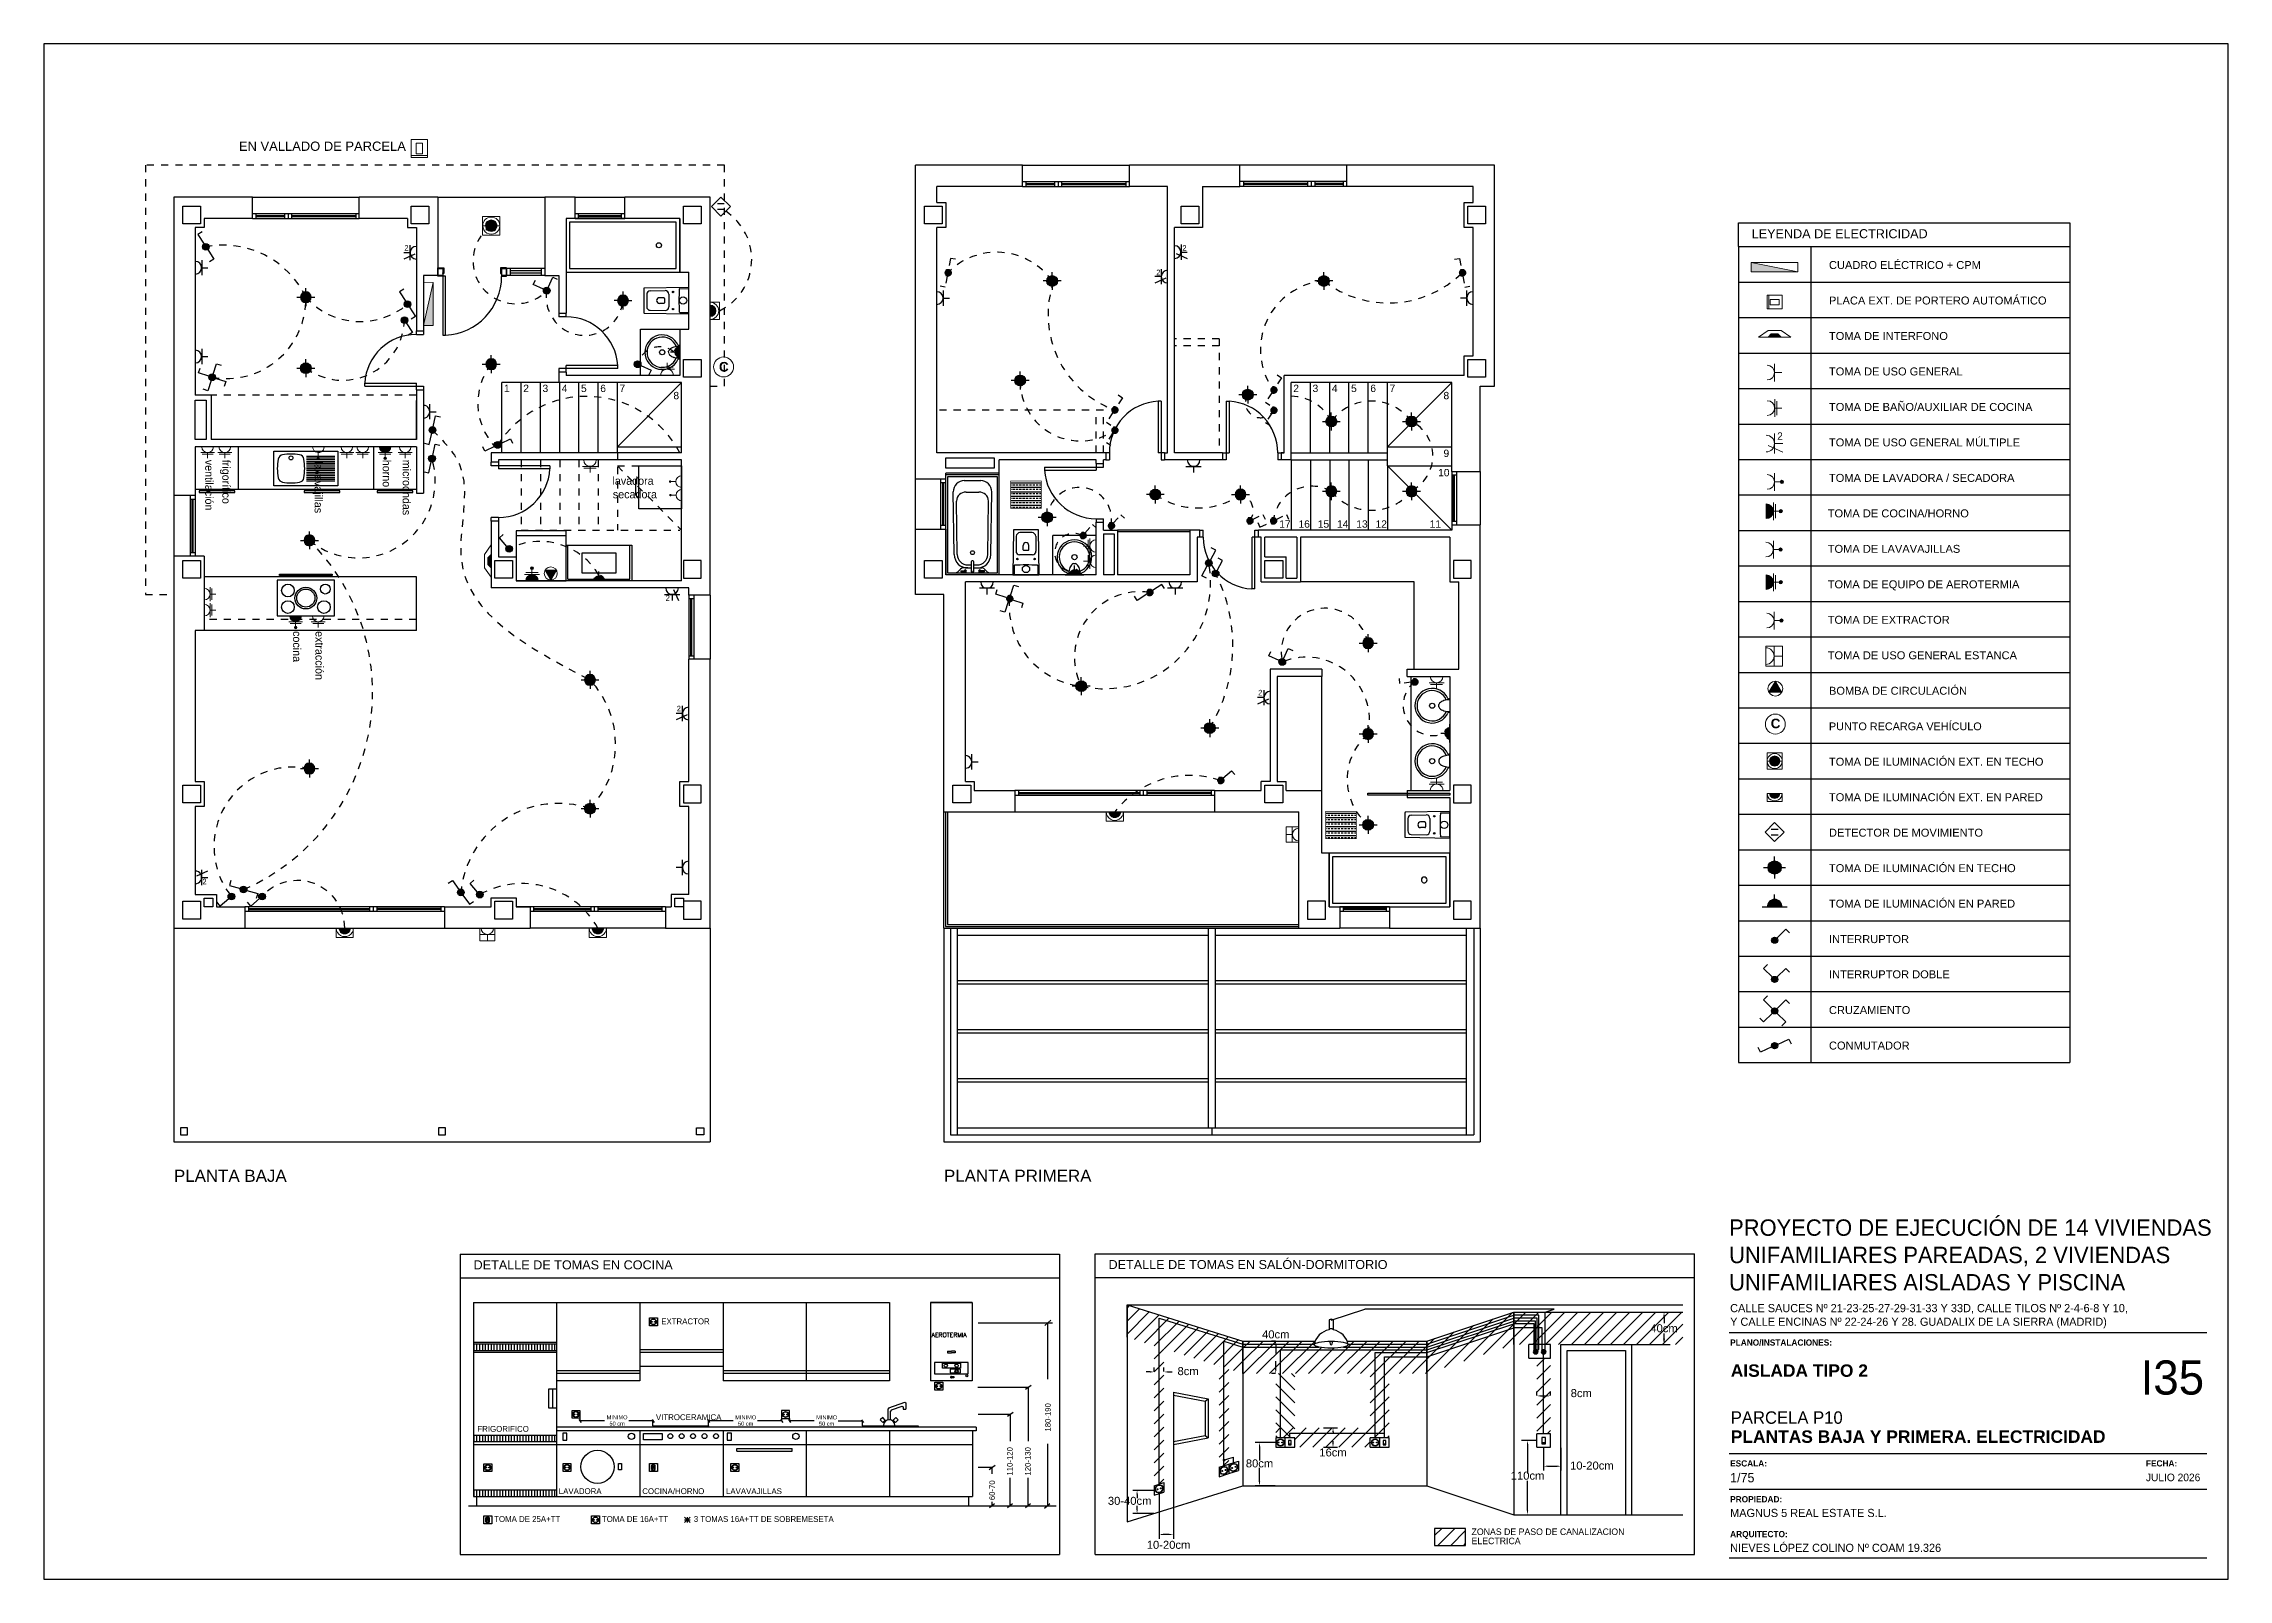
# Model space of a CAD drawing. Header units: millimetres. Extents: x 441156 to 441876, y 4514765 to 4515211.
# Drawn here: x 441363.37 to 441394.01, y 4514917.17 to 4514938.7 of the extents above; entities that cross this region are included whole.
import ezdxf
from ezdxf.enums import TextEntityAlignment as Align

# ---------------------------------------------------------------- set-up
doc = ezdxf.new("R2010")
doc.units = ezdxf.units.MM
for name, pattern in [('CONTINUA', [0]), ('CYPE_RAYAPUNTO', [0.4125, 0.2025, -0.105, 0, -0.105]), ('HIDDEN', [0.375, 0.25, -0.125]), ('RAYITAS', [0.375, 0.25, -0.125])]:
    doc.linetypes.add(name, pattern=pattern)
doc.layers.add('01_cartela', color=6, linetype='Continuous', plot=False)
for name, color, linetype in [('01_eléctrico', 170, 'Continuous'), ('01_enchufes', 38, 'Continuous'), ('01_mono BAJA', 2, 'Continuous'), ('01_mono PRIMERA', 2, 'Continuous'), ('01_proyección', 4, 'RAYITAS'), ('01_texto cartela', 5, 'Continuous'), ('01_textos', 7, 'Continuous'), ('CALEFAC_NOTAS', 7, 'Continuous'), ('CIRCUITOS SUELO RADIANTE', 1, 'Continuous'), ('INGIN ELECTRICIDAD ALUMBRADO', 120, 'HIDDEN'), ('INGIN ELECTRICIDAD TEXTO', 7, 'Continuous'), ('INGIN ELECTRICIDAD TIERRAS', 86, 'Continuous'), ('VENTILACIÓN NOTAS', 7, 'Continuous')]:
    doc.layers.add(name, color=color, linetype=linetype)
doc.layers.add('INGIN ELECTRICIDAD FUERZA', color=38, linetype='Continuous', lineweight=5)
doc.styles.add('BERNARDO', font='')
doc.styles.add('Century Gothic', font='', dxfattribs={"height": 2})
doc.styles.add('Century Gothic_3', font='', dxfattribs={"height": 4.5})
doc.styles.add('Century Gothic_5', font='', dxfattribs={"height": 2.5})
doc.styles.add('Century Gothic_6', font='', dxfattribs={"height": 11})
doc.styles.add('EBRA', font='')
doc.styles.add('Estilo1', font='swissel.ttf')
doc.styles.add('NIEVES2', font='sanss___.ttf')
doc.styles.add('NIEVES3', font='swisseb.ttf')
doc.styles.add('ROMAND', font='romand', dxfattribs={"width": 0.9})
doc.styles.get("Standard").update_dxf_attribs({"font": 'arial.ttf'})
doc.styles.add('TEXTOINS_100_Century', font='', dxfattribs={"height": 0.13})
doc.styles.get('BERNARDO').set_extended_font_data('Century Gothic')
doc.styles.get('Century Gothic').set_extended_font_data('Century Gothic')
doc.styles.get('Century Gothic_3').set_extended_font_data('Century Gothic')
doc.styles.get('Century Gothic_5').set_extended_font_data('Century Gothic')
doc.styles.get('Century Gothic_6').set_extended_font_data('Century Gothic')
doc.styles.get('EBRA').set_extended_font_data('Century Gothic')
doc.styles.get('TEXTOINS_100_Century').set_extended_font_data('Century Gothic')
pattern_1 = [(45, (441315.95127, 4514888.25052), (-0.09113505, 0.09113505), [])]

msp = doc.modelspace()

# ---------------------------------------------------------------- texts
at = {"layer": '01_enchufes', "style": 'EBRA'}
for p in [(441368.43078155, 4514935.80210544, 0.0000052), (441372.09486277, 4514930.89010566, 0.0000052), (441372.25078188, 4514929.34050007, 0.00000467), (441365.59856649, 4514926.91428533, 0.0000052)]:
    msp.add_text('2', height=0.07830029, dxfattribs=at).set_placement(p)
for p in [(441379.34144814, 4514935.79970081, -0.00000398), (441378.97573226, 4514935.45659117, -0.00000373), (441380.40510688, 4514929.56371332, 0.0000052)]:
    msp.add_text('2', height=0.07830029, rotation=360, dxfattribs=at).set_placement(p)
at = {"layer": '01_texto cartela', "color": 5}
for s, insert, char_height, width, attachment_point, style in [('\\PPROYECTO DE EJECUCIÓN DE 14 VIVIENDAS UNIFAMILIARES PAREADAS, 2 VIVIENDAS UNIFAMILIARES AISLADAS Y PISCINA', (441387.00853759, 4514922.59938303), 0.23, 6.8221698289, 1, 'Century Gothic_3'), ('CALLE SAUCES Nº 21-23-25-27-29-31-33 Y 33D, CALLE TILOS Nº 2-4-6-8 Y 10, \\PY CALLE ENCINAS Nº 22-24-26 Y 28. GUADALIX DE LA SIERRA (MADRID)', (441387.02333147, 4514921.02928341), 0.114550418, 9.2468106263, 1, 'Century Gothic'), ('{\\fCentury Gothic|b1|i0|c0|p34;PLANO/INSTALACIONES: }', (441387.02333147, 4514920.53231448), 0.0870135776, 2.1171461181, 1, 'Century Gothic'), ('\\pt2.3273;\\PPARCELA P10', (441387.03220781, 4514919.34712375), 0.1745530179, 7.0090801689, 7, 'Century Gothic_5'), ('\\pt2.3273;PLANTAS BAJA Y PRIMERA. ELECTRICIDAD', (441387.03220781, 4514919.0799515), 0.1745530179, 7.0090801689, 7, 'NIEVES3'), ('{\\fCentury Gothic|b1|i0|c0|p34;ESCALA: }', (441387.02333147, 4514918.83793511), 0.0870135776, 2.1171461181, 1, 'Century Gothic'), ('{\\fCentury Gothic|b1|i0|c0|p34;FECHA: }', (441392.85419889, 4514918.83793511), 0.0870135776, 2.1171461181, 1, 'Century Gothic'), ('1/75', (441387.02333147, 4514918.65930267), 0.130914763, 2.1171461181, 1, 'Century Gothic'), ('JULIO 2026', (441392.85419889, 4514918.65107596), 0.106913723, 3.5043768434, 1, 'Century Gothic'), ('{\\fCentury Gothic|b1|i0|c0|p34;PROPIEDAD:}', (441387.02333147, 4514918.33525004), 0.0870135776, 0.8370923696, 1, 'Century Gothic'), ('MAGNUS 5 REAL ESTATE S.L.', (441387.02333147, 4514918.15661761), 0.114550418, 4.882308024, 1, 'Century Gothic'), ('{\\fCentury Gothic|b1|i0|c0|p34;ARQUITECTO:}', (441387.02333147, 4514917.84616477), 0.0870135776, 0.8370923696, 1, 'Century Gothic'), ('NIEVES LÓPEZ COLINO Nº COAM 19.326', (441387.02333147, 4514917.66753233), 0.114550418, 3.6515309653, 1, 'Century Gothic')]:
    msp.add_mtext(s, dxfattribs=dict(at, insert=insert, char_height=char_height, width=width, attachment_point=attachment_point, style=style))
at = {"layer": '01_texto cartela', "color": 1}
for s, insert, char_height, width, attachment_point, style in [('I35', (441393.6702835, 4514920.23805102), 0.478574677, 1.0498533469, 3, 'Century Gothic_6'), ('\\pt2.3273;AISLADA TIPO 2 ', (441387.03220781, 4514920.0059354), 0.1745530179, 7.0090801689, 7, 'NIEVES3')]:
    msp.add_mtext(s, dxfattribs=dict(at, insert=insert, char_height=char_height, width=width, attachment_point=attachment_point, style=style))
at = {"layer": '01_textos', "color": 1, "style": 'Estilo1'}
for s, p in [('LEYENDA DE ELECTRICIDAD ', (441387.3255379, 4514935.97572928)), ('DETALLE DE TOMAS EN COCINA', (441369.40069898, 4514921.5149662)), ('DETALLE DE TOMAS EN SALÓN-DORMITORIO', (441378.30532431, 4514921.51969109))]:
    msp.add_text(s, height=0.1266796486, dxfattribs=at).set_placement(p)
at = {"layer": '01_textos', "color": 5, "style": 'Estilo1'}
for s, height, p in [('CUADRO ELÉCTRICO + CPM', 0.1113959385, (441388.40895767, 4514935.54414802)), ('PLACA EXT. DE PORTERO AUTOMÁTICO', 0.1113959385, (441388.40895767, 4514935.04660552)), ('TOMA DE INTERFONO', 0.1113959385, (441388.40895767, 4514934.54906302)), ('TOMA DE USO GENERAL', 0.1113959385, (441388.40895767, 4514934.05152052)), ('TOMA DE BAÑO/AUXILIAR DE COCINA', 0.1113959385, (441388.40895767, 4514933.55397802)), ('TOMA DE USO GENERAL MÚLTIPLE', 0.1113959385, (441388.40895767, 4514933.05643552)), ('TOMA DE LAVADORA / SECADORA', 0.1113959385, (441388.40895767, 4514932.55889302)), ('TOMA DE COCINA/HORNO', 0.1113959385, (441388.39162712, 4514932.06135052)), ('TOMA DE LAVAVAJILLAS', 0.1113959385, (441388.39162712, 4514931.56380802)), ('TOMA DE EQUIPO DE AEROTERMIA', 0.1113959385, (441388.39162712, 4514931.06626552)), ('TOMA DE EXTRACTOR', 0.1113959385, (441388.39162712, 4514930.56872302)), ('TOMA DE USO GENERAL ESTANCA', 0.1113959385, (441388.39162712, 4514930.07118052)), ('BOMBA DE CIRCULACIÓN', 0.1113959385, (441388.40895767, 4514929.57363802)), ('PUNTO RECARGA VEHÍCULO', 0.1086772427, (441388.40895767, 4514929.07609554)), ('TOMA DE ILUMINACIÓN EXT. EN TECHO', 0.1113959385, (441388.40895767, 4514928.57855304)), ('TOMA DE ILUMINACIÓN EXT. EN PARED', 0.1113959385, (441388.40895767, 4514928.08101053)), ('DETECTOR DE MOVIMIENTO', 0.1113959385, (441388.40895767, 4514927.58346802)), ('TOMA DE ILUMINACIÓN EN TECHO', 0.1113959385, (441388.40895767, 4514927.08592552)), ('TOMA DE ILUMINACIÓN EN PARED', 0.1113959385, (441388.40895767, 4514926.58838302)), ('INTERRUPTOR', 0.1113959385, (441388.40895767, 4514926.09084054)), ('INTERRUPTOR DOBLE', 0.1113959385, (441388.40895767, 4514925.59730138)), ('CRUZAMIENTO', 0.1113959385, (441388.40895767, 4514925.09575554)), ('CONMUTADOR', 0.111395939, (441388.40895767, 4514924.59821304)), ('PLANTA BAJA', 0.1697265748, (441365.19862205, 4514922.74270562, 0.0000052)), ('PLANTA PRIMERA', 0.1697265748, (441375.99788493, 4514922.74274067, 0.0000052))]:
    msp.add_text(s, height=height, dxfattribs=at).set_placement(p)
at = {"layer": '01_textos', "color": 7, "ltscale": 0.01, "style": 'BERNARDO'}
for s, p in [('ventilación', (441365.63709184, 4514932.8687898, 0.0000052)), ('frigorífico', (441365.87718553, 4514932.8687898, 0.0000052)), ('horno', (441368.12675753, 4514932.8687898, 0.0000052)), ('microondas', (441368.40656096, 4514932.8687898, 0.0000052)), ('cocina', (441366.86825935, 4514930.46627747, 0.00000244)), ('extracción', (441367.18347588, 4514930.46628026, 0.00000244))]:
    msp.add_text(s, height=0.1125, rotation=270, dxfattribs=at).set_placement(p)
at = {"layer": '01_textos', "color": 7, "style": 'BERNARDO'}
msp.add_text('lavavajillas', height=0.1125, rotation=270, dxfattribs=at).set_placement((441367.17114553, 4514932.84726206, 0.00000244))
at = {"layer": '01_textos', "linetype": 'ByBlock', "style": 'BERNARDO'}
for s, p in [('lavadora', (441371.34896428, 4514932.51795493, 0.00000365)), ('secadora', (441371.3539119, 4514932.32871786, 0.00000365))]:
    msp.add_text(s, height=0.1125, dxfattribs=at).set_placement(p)
at = {"layer": 'INGIN ELECTRICIDAD FUERZA', "style": 'NIEVES3'}
for p in [(441372.91032191, 4514934.10524135, 0.0000052), (441387.66030977, 4514929.10313254)]:
    msp.add_text('C', height=0.135135, dxfattribs=at).set_placement(p, align=Align.CENTER)
at = {"layer": 'INGIN ELECTRICIDAD FUERZA', "style": 'EBRA'}
msp.add_text('2', height=0.10285959, rotation=0.000000319, dxfattribs=at).set_placement((441387.68455067, 4514933.15006363))
at = {"layer": 'INGIN ELECTRICIDAD TEXTO', "color": 4, "linetype": 'Continuous'}
for s, height, style, p in [('EXTRACTOR', 0.08240254, 'TEXTOINS_100_Century', (441372.03251497, 4514920.74505938)), ('AEROTERMIA', 0.061754962, 'ROMAND', (441375.82413435, 4514920.56555161)), ('FRIGORIFICO', 0.0824025396, 'TEXTOINS_100_Century', (441369.45388038, 4514919.23713939)), ('VITROCERAMICA', 0.0824025396, 'TEXTOINS_100_Century', (441371.95822413, 4514919.40093839)), ('LAVADORA', 0.08240254, 'TEXTOINS_100_Century', (441370.59572395, 4514918.36362021)), ('COCINA/HORNO', 0.0824025396, 'TEXTOINS_100_Century', (441371.76686002, 4514918.36362021)), ('LAVAVAJILLAS', 0.0824025396, 'TEXTOINS_100_Century', (441372.9407379, 4514918.36362021)), ('TOMA DE 25A+TT ', 0.0824025396, 'TEXTOINS_100_Century', (441369.68939845, 4514917.97286887)), ('TOMA DE 16A+TT ', 0.0824025396, 'TEXTOINS_100_Century', (441371.20072478, 4514917.97286887)), ('3 TOMAS 16A+TT DE SOBREMESETA', 0.0824025396, 'TEXTOINS_100_Century', (441372.4890118, 4514917.97286887))]:
    msp.add_text(s, height=height, dxfattribs=dict(at, style=style)).set_placement(p)
for s, p in [('180-190', (441377.49395936, 4514919.24054499)), ('110-120', (441376.96001453, 4514918.62391905)), ('120-130', (441377.21277065, 4514918.62391905)), ('60-70', (441376.71166964, 4514918.2787547))]:
    msp.add_text(s, height=0.077765504, rotation=90, dxfattribs=at).set_placement(p)
for s, p in [('MINIMO', (441371.41344076, 4514919.41260538)), ('50 cm', (441371.41344076, 4514919.32359354)), ('MINIMO', (441373.21724943, 4514919.41190836)), ('50 cm', (441373.21724943, 4514919.32289652)), ('MINIMO', (441374.35191173, 4514919.41121134)), ('50 cm', (441374.35191173, 4514919.3221995))]:
    msp.add_text(s, height=0.056226422, dxfattribs=at).set_placement(p, align=Align.CENTER)
at = {"layer": 'INGIN ELECTRICIDAD TEXTO', "color": 4, "style": 'TEXTOINS_100_Century'}
for s, height, p in [('ZONAS DE PASO DE CANALIZACION', 0.0916173226, (441383.39674455, 4514917.78999835)), ('ELECTRICA', 0.091617323, (441383.39674455, 4514917.6610996))]:
    msp.add_text(s, height=height, dxfattribs=at).set_placement(p)
at = {"layer": 'INGIN ELECTRICIDAD TEXTO', "color": 2, "insert": (441368.45110628, 4514937.3311121, -0.00003071), "char_height": 0.13, "attachment_point": 3, "style": 'Estilo1'}
msp.add_mtext_dynamic_manual_height_columns('EN VALLADO DE PARCELA', width=4.2100631955, gutter_width=12.5, heights=[0], dxfattribs=at)
at = {"layer": 'INGIN ELECTRICIDAD TEXTO', "color": 4, "char_height": 0.1125, "style": 'Estilo1'}
for s, insert, attachment_point in [('40cm', (441380.65086645, 4514920.60268739), 5), ('40cm', (441386.09628236, 4514920.68882278), 5), ('8cm', (441379.42136871, 4514920.08716013), 5), ('8cm', (441384.93580717, 4514919.77882307), 5), ('80cm', (441380.42323603, 4514918.79350029), 5), ('16cm', (441381.45378365, 4514918.9472932), 5), ('10-20cm', (441384.7783462, 4514918.76300574), 4), ('110cm', (441384.18228359, 4514918.62148303), 5), ('30-40cm', (441378.60184263, 4514918.26855286), 5), ('10-20cm', (441379.14750671, 4514917.65146042), 5)]:
    msp.add_mtext(s, dxfattribs=dict(at, insert=insert, attachment_point=attachment_point))

# ---------------------------------------------------------------- blocks, each defined once
blk = doc.blocks.new('PUNTO LUZ ESTANCO')
at = {"layer": 'INGIN ELECTRICIDAD ALUMBRADO', "linetype": 'CONTINUA', "lineweight": 13}
h = blk.add_hatch(color=170, dxfattribs=at)
h.dxf.hatch_style = 1
h.paths.add_polyline_path([(53.506, -2.732), (53.672, -2.732, 1)])
h = blk.add_hatch(dxfattribs=at)
h.set_pattern_fill('ANSI31', color=256)
h.set_pattern_definition([(45, (0, 0), (-0.08838835, 0.08838835), [])])
h.paths.add_polyline_path([(53.536, -2.732), (53.642, -2.732, 1)])
at = {"layer": 'INGIN ELECTRICIDAD ALUMBRADO', "color": 170, "linetype": 'CONTINUA', "lineweight": 13}
blk.add_lwpolyline([(53.466, -2.598), (53.713, -2.598), (53.713, -2.732), (53.466, -2.732)], close=True, dxfattribs=at)
for radius in [0.123, 0.083]:
    blk.add_arc((53.589, -2.732), radius, 0, 180, dxfattribs=at)
blk = doc.blocks.new('Tabla de simbolos_Salida para lampara incandescente_ vapor de mercurio o similar_ empotrada en techo')
at = {"layer": '01_eléctrico'}
h = blk.add_hatch(color=170, dxfattribs=at)
edge = h.paths.add_edge_path()
edge.add_arc((0, 0), 0.0825, 0, 360)
at = {"layer": '01_eléctrico', "color": 170}
for p, q in [((-0.1375, 0), (-0.0825, 0)), ((0, 0.0825), (0, 0.1375)), ((0.0825, 0), (0.1375, 0)), ((0, -0.0825), (0, -0.1375))]:
    blk.add_line(p, q, dxfattribs=at)
blk.add_circle((0, 0), 0.0825, dxfattribs=at)
blk = doc.blocks.new('A$C05441830')
at = {"layer": '01_mono BAJA', "color": 254, "linetype": 'CONTINUA'}
for p, q in [((0.4, 13.25), (0.4, 9.067)), ((1.5, 13.25), (0.4, 13.25)), ((1.5, 12.95), (1.5, 13.25)), ((1.5, 13.25), (3, 13.25)), ((4.1, 13.25), (3, 13.25)), ((3, 12.95), (3, 13.25)), ((4.1, 13.25), (4.1, 12.15)), ((4.1, 13.25), (5.6, 13.25)), ((6.025, 13.25), (5.6, 13.25)), ((5.6, 13.25), (5.6, 12.15)), ((6.025, 12.95), (6.025, 13.25)), ((6.025, 13.25), (6.725, 13.25)), ((7.92, 13.25), (6.725, 13.25)), ((6.725, 12.95), (6.725, 13.25)), ((7.92, 7.67), (7.92, 13.25)), ((0.775, 12.875), (0.7, 12.875)), ((0.775, 12.95), (0.775, 12.875)), ((1.5, 12.95), (0.825, 12.95)), ((0.825, 12.95, 0), (0.825, 12.825, 0)), ((1.5, 13.02, 0), (3, 13.02, 0)), ((1.5, 12.95, 0), (3, 12.95, 0)), ((1.55, 13.02), (1.55, 12.95)), ((1.55, 12.992), (1.95, 12.992, 0)), ((1.55, 12.978), (1.95, 12.978, 0)), ((1.95, 13.02, 0), (1.95, 12.95, 0)), ((2, 13.02, 0), (2, 12.95, 0)), ((2.05, 13.02, 0), (2.05, 12.95, 0)), ((2.05, 12.992, 0), (2.95, 12.992, 0)), ((2.05, 12.978, 0), (2.95, 12.978, 0)), ((2.95, 13.02, 0), (2.95, 12.95, 0)), ((3.675, 12.95), (3, 12.95, 0)), ((3.675, 12.95, 0), (3.675, 12.825, 0)), ((5.9, 12.95), (5.9, 11.622)), ((6.025, 12.95), (5.9, 12.95)), ((6.025, 13.02), (6.725, 13.02)), ((6.025, 12.95), (6.725, 12.95)), ((6.075, 12.95), (6.075, 13.02)), ((6.075, 12.992), (6.675, 12.992)), ((6.075, 12.978), (6.675, 12.978)), ((6.675, 12.95), (6.675, 13.02)), ((7.495, 12.95), (6.725, 12.95)), ((7.495, 12.95, 0), (7.495, 12.2, 0)), ((0.7, 12.825), (0.7, 10.475)), ((0.825, 12.825, 0), (0.7, 12.825, 0)), ((3.675, 12.825, 0), (3.8, 12.825, 0)), ((3.8, 12.825), (3.8, 11.375)), ((3.9, 12.15), (3.9, 11.375)), ((4.1, 12.15), (3.9, 12.15)), ((4.11, 12.15), (4.17, 12.15)), ((4.17, 12.18), (4.17, 12.15)), ((4.185, 12.25), (4.185, 12.19)), ((4.98, 12.25), (4.98, 12.19)), ((4.995, 12.18), (4.995, 12.15)), ((5.065, 12.25), (5.065, 12.15)), ((5.6, 12.25), (5.065, 12.25)), ((5.6, 12.15), (5.065, 12.15)), ((5.115, 12.25), (5.115, 12.15)), ((5.55, 12.217), (5.115, 12.217)), ((5.55, 12.183), (5.115, 12.183)), ((5.55, 12.25), (5.55, 12.15)), ((5.6, 12.15), (5.8, 12.15)), ((5.8, 12.15), (5.8, 11.622)), ((7.493, 11.966), (7.62, 11.968)), ((7.495, 12.2), (7.62, 12.2)), ((7.62, 11.4), (7.62, 12.2)), ((7.03, 11.886), (7.03, 11.713)), ((7.08, 11.936), (7.29, 11.939)), ((7.08, 11.663), (7.29, 11.66)), ((7.27, 11.84), (7.21, 11.84)), ((7.27, 11.76), (7.21, 11.76)), ((7.28, 11.83), (7.28, 11.77)), ((7.34, 11.889), (7.34, 11.71)), ((3.8, 11.325), (3.8, 11.375)), ((3.8, 11.375), (3.9, 11.375)), ((3.9, 11.375), (3.9, 11.325)), ((5.8, 11.622), (5.8, 11.572)), ((5.8, 11.622), (5.9, 11.622)), ((5.9, 11.572), (5.8, 11.572)), ((5.9, 11.572), (5.9, 11.622)), ((6.945, 11.401, 0), (7.495, 11.401, 0)), ((6.945, 10.75), (6.945, 11.401)), ((7.493, 11.634), (7.62, 11.632)), ((7.495, 11.4, 0), (7.495, 10.75, 0)), ((7.495, 11.4), (7.62, 11.4)), ((3.8, 11.325), (3.9, 11.325)), ((7.339, 11.06, 0), (7.338, 11.09, 0)), ((7.493, 11.171, 0), (7.478, 11.171, 0)), ((7.495, 11.169, 0), (7.495, 10.981, 0)), ((6.624, 10.847), (5.8, 10.847)), ((5.8, 10.847), (5.8, 10.797)), ((5.8, 10.797), (5.8, 10.65)), ((5.9, 10.797), (5.8, 10.797)), ((5.9, 10.797), (5.9, 10.888)), ((6.624, 10.888), (5.9, 10.888)), ((5.9, 10.797), (5.9, 10.75)), ((7.495, 10.75), (5.9, 10.75)), ((6.624, 10.847), (6.624, 10.888)), ((7.493, 10.978, 0), (7.478, 10.979, 0)), ((0.92, 10.475), (0.7, 10.475)), ((0.92, 10.475), (0.92, 9.85)), ((3.077, 10.6), (3.077, 10.642)), ((3.077, 10.642), (3.8, 10.642)), ((3.077, 10.6), (3.9, 10.6)), ((3.8, 10.55), (3.8, 10.642)), ((3.8, 10.55), (3.8, 9.85)), ((3.8, 10.55), (3.9, 10.55)), ((3.9, 10.6), (3.9, 10.55)), ((3.9, 10.55), (3.9, 9.1)), ((5, 9.665), (5, 10.65)), ((5.2, 10.65), (5, 10.65)), ((5.8, 10.65), (5.075, 10.65)), ((5.27, 9.665), (5.27, 10.65)), ((5.54, 9.665), (5.54, 10.65)), ((7.52, 10.65), (5.8, 10.65)), ((5.81, 9.665), (5.81, 10.65)), ((6.08, 9.665), (6.08, 10.65)), ((6.35, 9.665), (6.35, 10.65)), ((6.62, 9.665), (6.62, 10.65)), ((6.62, 9.75), (7.52, 10.65)), ((7.52, 9.665), (7.52, 10.65)), ((3.8, 9.85), (3.8, 10.4)), ((3.8, 9.85), (0.92, 9.85)), ((3.8, 9.85), (0.92, 9.85)), ((3.8, 9.75), (0.7, 9.75)), ((0.7, 9.75), (0.7, 9.067)), ((1.3, 9.75), (1.3, 9.15)), ((1.8, 9.2), (1.8, 9.69)), ((1.8, 9.69), (2.7, 9.69)), ((2.259, 9.62), (2.655, 9.62)), ((2.259, 9.595), (2.655, 9.595)), ((2.259, 9.57), (2.655, 9.57)), ((2.259, 9.545), (2.655, 9.545)), ((2.259, 9.52), (2.655, 9.52)), ((2.7, 9.69), (2.7, 9.2)), ((3.2, 9.75), (3.2, 9.15)), ((3.8, 9.75), (3.8, 9.1)), ((7.52, 9.665), (4.85, 9.665)), ((4.85, 9.665), (4.85, 9.532)), ((4.85, 9.482), (4.85, 9.532)), ((4.95, 9.532), (4.85, 9.532)), ((7.52, 9.565), (4.95, 9.565)), ((4.95, 9.565), (4.95, 9.532)), ((4.95, 9.532), (4.95, 9.441)), ((6.62, 9.75), (7.52, 9.75)), ((7.52, 7.87), (7.52, 9.565)), ((2.7, 9.2), (1.8, 9.2)), ((2.259, 9.495), (2.655, 9.495)), ((2.259, 9.47), (2.655, 9.47)), ((2.259, 9.445), (2.655, 9.445)), ((2.259, 9.42), (2.655, 9.42)), ((2.259, 9.395), (2.655, 9.395)), ((2.259, 9.37), (2.655, 9.37)), ((2.259, 9.345), (2.655, 9.345)), ((2.259, 9.32), (2.655, 9.32)), ((2.259, 9.295), (2.655, 9.295)), ((2.259, 9.27), (2.655, 9.27)), ((5.674, 9.482), (4.85, 9.482)), ((5.674, 9.441), (4.95, 9.441)), ((5.674, 9.482), (5.674, 9.441)), ((0.7, 9.067, 0), (0.4, 9.067, 0)), ((0.4, 9.067), (0.4, 8.217)), ((0.63, 9.067), (0.63, 8.217)), ((0.63, 9.017), (0.7, 9.017)), ((0.658, 8.267), (0.658, 9.017)), ((0.672, 8.267), (0.672, 9.017)), ((3.8, 9.15), (0.7, 9.15)), ((0.7, 9.067), (0.7, 8.217)), ((3.8, 9.1), (3.9, 9.1)), ((4.85, 8.707), (4.85, 8.757)), ((4.95, 8.757), (4.85, 8.757)), ((4.85, 8.707), (4.85, 7.77)), ((4.95, 8.707), (4.85, 8.707)), ((4.95, 8.757), (4.95, 8.707)), ((4.95, 8.707), (4.95, 8.205)), ((5.9, 8.5), (5.2, 8.5)), ((5.925, 7.895), (5.925, 8.37)), ((6.795, 7.895), (6.795, 8.37)), ((0.4, 8.217), (0.4, 3)), ((0.825, 8.217, 0), (0.4, 8.217, 0)), ((0.63, 8.267), (0.7, 8.267)), ((0.825, 8.217, 0), (0.825, 7.175, 0)), ((4.95, 8.205), (5.2, 8.205)), ((5.2, 8.205), (5.2, 7.87)), ((3.8, 7.925), (0.825, 7.925)), ((3.8, 7.175), (3.8, 7.925)), ((7.62, 7.77), (4.85, 7.77)), ((7.52, 7.87), (5.2, 7.87)), ((5.925, 7.895), (6.795, 7.895)), ((7.62, 7.67), (7.62, 7.77)), ((7.92, 7.67, 0), (7.62, 7.67, 0)), ((7.62, 7.67, 0), (7.62, 6.77, 0)), ((7.69, 7.67, 0), (7.69, 6.77, 0)), ((7.92, 7.67, 0), (7.92, 6.77, 0)), ((7.62, 7.62, 0), (7.69, 7.62, 0)), ((7.648, 6.82, 0), (7.648, 7.62, 0)), ((7.662, 6.82, 0), (7.662, 7.62, 0)), ((0.7, 7.175), (0.7, 5.055)), ((0.825, 7.175), (0.7, 7.175)), ((3.8, 7.175), (0.825, 7.175)), ((7.62, 6.82, 0), (7.69, 6.82, 0)), ((7.62, 5.055), (7.62, 6.77, 0)), ((7.92, 6.77, 0), (7.62, 6.77, 0)), ((7.92, 3), (7.92, 6.77)), ((7.495, 4.705, 0), (7.495, 5.055, 0)), ((7.495, 5.055, 0), (7.62, 5.055, 0)), ((0.7, 4.705), (0.7, 3.47)), ((7.62, 4.705, 0), (7.495, 4.705, 0)), ((7.62, 3.47), (7.62, 4.705)), ((0.7, 3.47), (0.995, 3.47)), ((0.995, 3.47), (0.995, 3.3)), ((7.62, 3.47), (7.375, 3.47)), ((7.375, 3.47), (7.375, 3.3, 0)), ((0.995, 3.3), (1.395, 3.3)), ((1.395, 3.3), (1.395, 3)), ((4.195, 3.3, 0), (1.395, 3.3)), ((4.195, 3.23, 0), (1.395, 3.23)), ((1.445, 3.3), (1.445, 3.23)), ((1.445, 3.272, 0), (3.145, 3.272, 0)), ((1.445, 3.258, 0), (3.145, 3.258, 0)), ((3.145, 3.3, 0), (3.145, 3.23, 0)), ((3.195, 3.3, 0), (3.195, 3.23, 0)), ((3.245, 3.3, 0), (3.245, 3.23, 0)), ((4.145, 3.272, 0), (3.245, 3.272, 0)), ((4.145, 3.258, 0), (3.245, 3.258, 0)), ((4.145, 3.3, 0), (4.145, 3.23, 0)), ((4.195, 3.3, 0), (4.85, 3.3, 0)), ((4.195, 3.3, 0), (4.195, 3, 0)), ((5.2, 3.3), (5.395, 3.3)), ((5.395, 3.3, 0), (5.2, 3.3, 0)), ((7.295, 3.3, 0), (5.395, 3.3, 0)), ((5.395, 3.3, 0), (5.395, 3, 0)), ((7.295, 3.23, 0), (5.395, 3.23, 0)), ((5.445, 3.3, 0), (5.445, 3.23, 0)), ((5.445, 3.272, 0), (6.246, 3.272, 0)), ((5.445, 3.258, 0), (6.246, 3.258, 0)), ((6.246, 3.3, 0), (6.246, 3.23, 0)), ((6.295, 3.3, 0), (6.295, 3.23, 0)), ((6.345, 3.3, 0), (6.345, 3.23, 0)), ((7.245, 3.272, 0), (6.345, 3.272, 0)), ((7.245, 3.258, 0), (6.345, 3.258, 0)), ((7.245, 3.3, 0), (7.245, 3.23, 0)), ((7.295, 3.3), (7.375, 3.3)), ((7.295, 3.3, 0), (7.295, 3, 0)), ((0.4, 3), (1.395, 3)), ((0.4, 3), (0.4, 0)), ((1.395, 3), (4.195, 3, 0)), ((4.195, 3, 0), (5.395, 3, 0)), ((7.295, 3, 0), (5.395, 3, 0)), ((7.295, 3), (7.92, 3)), ((7.92, 3), (7.92, 0)), ((0.4, 0, 0), (7.92, 0))]:
    blk.add_line(p, q, dxfattribs=at)
for points in [[(0.775, 12.875), (0.525, 12.875), (0.525, 13.125), (0.775, 13.125), (0.775, 12.875)], [(3.975, 12.875), (3.725, 12.875), (3.725, 13.125), (3.975, 13.125), (3.975, 12.875)], [(7.495, 12.2), (7.495, 12.95), (5.9, 12.95), (5.9, 12.2)], [(7.445, 12.25), (7.445, 12.9), (5.95, 12.9), (5.95, 12.25)], [(7.545, 13.125), (7.795, 13.125), (7.795, 12.875), (7.545, 12.875), (7.545, 13.125)], [(4.185, 12.26), (4.185, 12.25), (4.1, 12.25), (4.1, 12.26)], [(4.98, 12.26), (4.98, 12.25), (5.065, 12.25), (5.065, 12.26)], [(4.17, 12.15), (4.1, 12.15), (4.1, 12.25), (4.17, 12.25)], [(4.17, 12.15), (4.17, 12.14), (4.1, 12.14), (4.1, 12.15)], [(4.185, 12.19), (4.185, 12.18), (4.17, 12.18), (4.17, 12.19)], [(4.17, 12.14), (4.17, 11.315), (4.21, 11.315), (4.21, 12.14)], [(4.98, 12.19), (4.98, 12.18), (4.995, 12.18), (4.995, 12.19)], [(4.995, 12.15), (4.995, 12.14), (5.065, 12.14), (5.065, 12.15)], [(7.545, 10.975), (7.795, 10.975), (7.795, 10.725), (7.545, 10.725), (7.545, 10.975)], [(0.7, 10.405), (0.85, 10.405), (0.85, 9.85), (0.7, 9.85)], [(2.225, 9.13), (2.225, 9.11), (2.725, 9.11), (2.725, 9.13)], [(3.25, 9.13), (3.25, 9.11), (3.75, 9.11), (3.75, 9.13)], [(5.2, 8.57), (5.2, 7.87), (5.9, 7.87), (5.9, 8.57)], [(5.9, 8.37), (6.82, 8.37), (6.82, 7.87), (5.9, 7.87)], [(0.775, 7.905), (0.525, 7.905), (0.525, 8.155), (0.775, 8.155), (0.775, 7.905)], [(5.15, 7.905), (4.9, 7.905), (4.9, 8.155), (5.15, 8.155), (5.15, 7.905)], [(7.545, 7.905), (7.795, 7.905), (7.795, 8.155), (7.545, 8.155), (7.545, 7.905)], [(1.85, 7.377), (2.65, 7.377), (2.65, 7.877), (1.85, 7.877)], [(2.618, 7.945), (1.883, 7.945), (1.883, 7.965), (2.618, 7.965)], [(0.775, 4.755), (0.525, 4.755), (0.525, 5.005), (0.775, 5.005), (0.775, 4.755)], [(7.545, 4.755), (7.795, 4.755), (7.795, 5.005), (7.545, 5.005), (7.545, 4.755)], [(0.775, 3.125), (0.525, 3.125), (0.525, 3.375), (0.775, 3.375), (0.775, 3.125)], [(0.825, 3.42), (0.945, 3.42), (0.945, 3.3), (0.825, 3.3)], [(5.15, 3.125), (4.9, 3.125), (4.9, 3.375), (5.15, 3.375), (5.15, 3.125)], [(7.425, 3.42), (7.545, 3.42), (7.545, 3.3), (7.425, 3.3)], [(7.545, 3.125), (7.795, 3.125), (7.795, 3.375), (7.545, 3.375), (7.545, 3.125)], [(7.73, 0.2), (7.83, 0.2), (7.83, 0.1), (7.73, 0.1)]]:
    blk.add_lwpolyline(points, close=True, dxfattribs=at)
for points in [[(4.995, 12.25), (4.995, 12.15)], [(5.065, 12.15), (5.065, 12.25)], [(4.85, 3.3), (4.85, 3.425), (5.2, 3.425), (5.2, 3.3)]]:
    blk.add_lwpolyline(points, dxfattribs=at)
at = {"layer": '01_mono BAJA', "color": 254, "linetype": 'CONTINUA', "flags": 128}
blk.add_lwpolyline([(7.62, 11.981, 0.414214), (7.616, 11.985), (7.615, 11.985), (6.995, 11.975, 0.436396), (6.99, 11.971), (6.99, 11.629, 0.436396), (6.995, 11.625), (7.615, 11.615), (7.616, 11.615, 0.414214), (7.62, 11.619)], format="xyb", close=True, dxfattribs=at)
at = {"layer": '01_mono BAJA', "color": 254, "linetype": 'CONTINUA', "elevation": 0}
for points in [[(6.92, 9.03), (6.88, 9.07), (6.88, 9.29), (6.92, 9.33)], [(0.7, 5.055), (0.825, 5.055), (0.825, 4.705), (0.7, 4.705)]]:
    blk.add_lwpolyline(points, dxfattribs=at)
for points in [[(6.92, 9.48), (7.52, 9.48), (7.52, 8.88), (6.92, 8.88)], [(0.753, 9.13), (0.753, 9.11), (1.253, 9.11), (1.253, 9.13)], [(6.124, 8.263), (6.596, 8.263), (6.596, 7.977), (6.124, 7.977)], [(0.59, 0.2), (0.49, 0.2), (0.49, 0.1), (0.59, 0.1)], [(4.21, 0.2), (4.11, 0.2), (4.11, 0.1), (4.21, 0.1)]]:
    blk.add_lwpolyline(points, close=True, dxfattribs=at)
at = {"layer": '01_mono BAJA', "color": 254, "linetype": 'CONTINUA'}
for centre, radius in [((7.202, 12.575), 0.035), ((7.4, 11.92), 0.01), ((7.4, 11.68), 0.01), ((7.54, 11.8), 0.051), ((7.248, 11.075, 0), 0.036), ((2.042, 9.594), 0.0275), ((1.998, 7.734), 0.089), ((2.25, 7.627), 0.152), ((2.25, 7.627), 0.127), ((2.523, 7.754), 0.0693), ((1.998, 7.501), 0.089), ((2.503, 7.501), 0.089)]:
    blk.add_circle(centre, radius, dxfattribs=at)
for centre, radius, start, end in [((4.169, 12.14), 0.827, 272.8856, 359.9505), ((10.465, 11.8), 2.982, 176.9359, 183.0641), ((7.494, 11.959), 0.007, 90.924, 176.9359), ((7.08, 11.886), 0.05, 90.924, 180), ((7.08, 11.713), 0.05, 180, 269.076), ((7.21, 11.8), 0.04, 90, 270), ((7.27, 11.83), 0.01, 0, 90), ((7.27, 11.77), 0.01, 270, 0), ((7.29, 11.889), 0.05, 0, 90.924), ((7.29, 11.71), 0.05, 269.076, 0), ((5.9, 10.847), 0.725, 3.2758, 90), ((7.494, 11.641), 0.007, 183.0641, 269.076), ((3.8, 10.6), 0.725, 90, 176.7242), ((7.248, 11.075, 0), 0.243, 24.8749, 335.1251), ((7.248, 11.075, 0), 0.213, 22.0656, 338.0564), ((7.386, 11.075, 0), 0.0498, 135.6956, 162.5904), ((7.386, 11.075, 0), 0.0498, 197.9532, 224.3044), ((7.453, 11.009, 0), 0.143, 106.8165, 135.6956), ((7.453, 11.14, 0), 0.143, 224.3044, 253.1835), ((7.492, 10.879, 0), 0.279, 89.383, 106.8165), ((7.479, 11.183, 0), 0.0128, 210.5291, 266.214), ((7.493, 11.169, 0), 0.0027, 0, 83.3159), ((7.492, 11.271, 0), 0.279, 253.1835, 270.617), ((7.479, 10.966, 0), 0.0128, 93.786, 149.4709), ((7.493, 10.981, 0), 0.0027, 276.6841, 0), ((2.6, 9.445), 0.75, 169.8852, 190.1148), ((1.936, 9.564), 0.075, 99.0787, 169.8852), ((2.042, 8.897), 0.75, 80.9213, 99.0787), ((2.149, 9.564), 0.075, 10.1148, 80.9213), ((1.484, 9.445), 0.75, 349.8852, 10.1148), ((1.936, 9.327), 0.075, 190.1148, 260.9213), ((2.042, 9.993), 0.75, 260.9213, 279.0787), ((2.149, 9.327), 0.075, 279.0787, 349.8852), ((4.95, 9.482), 0.725, 270, 356.7242)]:
    blk.add_arc(centre, radius, start, end, dxfattribs=at)
at = {"layer": '01_proyección', "color": 120, "ltscale": 0.25}
for p, q in [((3.8, 10.475), (0.92, 10.475)), ((5.27, 9.565), (5.27, 8.58)), ((5.54, 9.565), (5.54, 8.58)), ((5.81, 9.565), (5.81, 8.58)), ((6.08, 9.565), (6.08, 8.58)), ((6.35, 9.565), (6.35, 8.58)), ((6.62, 9.665), (6.62, 8.58)), ((6.62, 9.48), (7.52, 9.48)), ((6.62, 9.48), (7.52, 8.58)), ((5.27, 8.58), (7.495, 8.58)), ((3.8, 7.325), (0.825, 7.325))]:
    blk.add_line(p, q, dxfattribs=at)
at = {"layer": '01_proyección', "color": 120, "ltscale": 0.25, "elevation": 0}
blk.add_lwpolyline([(7.92, 10.6), (8.12, 10.6), (8.12, 13.7), (0, 13.7), (0, 7.68), (0.4, 7.68)], dxfattribs=at)
at = {"layer": '01_mono BAJA', "color": 254, "linetype": 'CONTINUA', "style": 'NIEVES2'}
for s, p in [('1', (5.069, 10.517)), ('2', (5.339, 10.517)), ('3', (5.609, 10.517)), ('4', (5.879, 10.517)), ('5', (6.149, 10.517)), ('6', (6.419, 10.517)), ('7', (6.689, 10.517)), ('8', (7.445, 10.416))]:
    blk.add_text(s, height=0.103, dxfattribs=at).set_placement(p, align=Align.CENTER)
blk = doc.blocks.new('A$C11D349B9')
at = {"layer": '01_mono PRIMERA', "color": 254}
for p, q in [((1.433, 9.295), (1.433, 13.7)), ((2.933, 13.7, 0), (1.433, 13.7, 0)), ((2.933, 13.4, 0), (2.933, 13.7, 0)), ((2.933, 13.7, 0), (4.433, 13.7, 0)), ((5.983, 13.7, 0), (4.433, 13.7, 0)), ((4.433, 13.4, 0), (4.433, 13.7, 0)), ((5.983, 13.4, 0), (5.983, 13.7, 0)), ((7.483, 13.7, 0), (5.983, 13.7, 0)), ((9.553, 13.7, 0), (7.483, 13.7, 0)), ((7.483, 13.4, 0), (7.483, 13.7, 0)), ((9.553, 10.6), (9.553, 13.7)), ((1.733, 13.175), (1.733, 13.4)), ((2.933, 13.4, 0), (1.733, 13.4, 0)), ((2.933, 13.47, 0), (4.433, 13.47, 0)), ((2.933, 13.4, 0), (4.433, 13.4, 0)), ((2.983, 13.47, 0), (2.983, 13.4, 0)), ((2.983, 13.442, 0), (3.383, 13.442, 0)), ((2.983, 13.428, 0), (3.383, 13.428, 0)), ((3.383, 13.47, 0), (3.383, 13.4, 0)), ((3.433, 13.47, 0), (3.433, 13.4, 0)), ((3.483, 13.47, 0), (3.483, 13.4, 0)), ((3.483, 13.442, 0), (4.383, 13.442, 0)), ((3.483, 13.428, 0), (4.383, 13.428, 0)), ((4.383, 13.47, 0), (4.383, 13.4, 0)), ((4.968, 13.4, 0), (4.433, 13.4, 0)), ((4.968, 9.665), (4.968, 13.4)), ((5.458, 13.4, 0), (5.983, 13.4, 0)), ((7.483, 13.47, 0), (5.983, 13.47, 0)), ((7.483, 13.4, 0), (5.983, 13.4, 0)), ((6.033, 13.47, 0), (6.033, 13.4, 0)), ((6.933, 13.442, 0), (6.033, 13.442, 0)), ((6.933, 13.428, 0), (6.033, 13.428, 0)), ((6.933, 13.47, 0), (6.933, 13.4, 0)), ((6.983, 13.47, 0), (6.983, 13.4, 0)), ((7.033, 13.47, 0), (7.033, 13.4, 0)), ((7.433, 13.442, 0), (7.033, 13.442, 0)), ((7.433, 13.428, 0), (7.033, 13.428, 0)), ((7.433, 13.47, 0), (7.433, 13.4, 0)), ((9.253, 13.4, 0), (7.483, 13.4, 0)), ((9.253, 13.175), (9.253, 13.4)), ((1.733, 9.665), (1.733, 12.825)), ((5.068, 9.665), (5.068, 12.825)), ((9.253, 11.025), (9.253, 12.825)), ((9.128, 10.75), (6.603, 10.75)), ((6.603, 9.665), (6.603, 10.75)), ((8.953, 10.65), (6.703, 10.65)), ((6.703, 9.565), (6.703, 10.65)), ((6.973, 9.665), (6.973, 10.65)), ((7.243, 9.665), (7.243, 10.65)), ((7.513, 9.665), (7.513, 10.65)), ((7.783, 9.665), (7.783, 10.65)), ((8.053, 9.75), (8.053, 10.65)), ((8.053, 9.75), (8.953, 10.65)), ((8.953, 9.405), (8.953, 10.65)), ((9.353, 9.405), (9.353, 10.6)), ((9.353, 10.6, 0), (9.553, 10.6, 0)), ((4.877, 10.388), (4.835, 10.388)), ((4.835, 10.388), (4.835, 9.665)), ((4.877, 10.388), (4.877, 9.565)), ((5.789, 10.388), (5.831, 10.388)), ((5.789, 10.388), (5.789, 9.565)), ((5.831, 10.388), (5.831, 9.665)), ((4.102, 9.665), (1.733, 9.665)), ((3.968, 9.565), (2.608, 9.565, 0)), ((2.608, 9.38, 0), (2.608, 9.565, 0)), ((3.968, 9.515), (3.968, 9.565)), ((3.968, 9.515), (3.968, 9.423)), ((3.968, 9.515), (4.068, 9.515)), ((4.102, 9.565), (4.068, 9.565)), ((4.068, 9.515), (4.068, 9.565)), ((4.068, 9.465), (4.068, 9.515)), ((4.152, 9.665), (4.102, 9.665)), ((4.102, 9.665), (4.102, 9.565)), ((4.102, 9.565), (4.152, 9.565)), ((4.152, 9.665), (4.152, 9.565)), ((4.927, 9.665), (4.835, 9.665)), ((4.877, 9.565), (4.927, 9.565)), ((4.927, 9.665), (4.927, 9.565)), ((4.927, 9.665), (4.968, 9.665)), ((5.739, 9.565), (4.927, 9.565)), ((5.739, 9.665), (5.068, 9.665)), ((5.739, 9.665), (5.831, 9.665)), ((5.739, 9.665), (5.739, 9.565)), ((5.789, 9.565), (5.739, 9.565)), ((6.514, 9.665), (6.564, 9.665)), ((6.514, 9.665), (6.514, 9.565)), ((6.564, 9.565), (6.514, 9.565)), ((6.603, 9.665), (6.564, 9.665)), ((6.564, 9.665), (6.603, 9.665)), ((6.564, 9.665), (6.564, 9.565)), ((6.703, 9.565), (6.564, 9.565)), ((6.703, 9.665), (8.053, 9.665)), ((6.703, 9.565), (6.703, 8.58)), ((6.703, 9.565), (8.053, 9.565)), ((6.973, 9.565), (6.973, 8.58)), ((7.243, 9.565), (7.243, 8.58)), ((7.513, 9.565), (7.513, 8.58)), ((7.783, 9.565), (7.783, 8.58)), ((8.053, 9.75), (8.953, 9.75)), ((8.053, 9.48), (8.053, 9.75)), ((1.858, 9.295, 0), (1.433, 9.295)), ((1.433, 8.595), (1.433, 9.295)), ((1.788, 8.595), (1.788, 9.295)), ((1.858, 9.245), (1.788, 9.245)), ((1.816, 8.645), (1.816, 9.245)), ((1.83, 8.645), (1.83, 9.245)), ((2.608, 9.38, 0), (1.858, 9.38, 0)), ((1.858, 9.295), (1.858, 9.38, 0)), ((1.858, 7.955), (1.858, 9.355)), ((2.608, 9.355), (1.858, 9.355)), ((1.858, 8.595), (1.858, 9.295)), ((2.582, 9.329), (1.884, 9.329)), ((1.884, 9.329), (1.884, 7.981)), ((2.118, 9.275), (2.348, 9.275)), ((2.582, 7.981), (2.582, 9.329)), ((2.608, 9.355), (2.608, 9.38, 0)), ((2.608, 7.955), (2.608, 9.355)), ((3.244, 9.465), (3.244, 9.423)), ((3.244, 9.465), (4.068, 9.465)), ((3.244, 9.423), (3.968, 9.423)), ((8.053, 9.48), (8.953, 9.48)), ((8.053, 9.48), (8.053, 8.58)), ((8.053, 9.48), (8.953, 8.58)), ((8.953, 9.405), (8.953, 8.655)), ((8.953, 9.405), (9.353, 9.405)), ((8.953, 9.355), (9.023, 9.355)), ((8.981, 8.705), (8.981, 9.355)), ((8.995, 8.705), (8.995, 9.355)), ((9.023, 9.405), (9.023, 8.655)), ((9.353, 9.405), (9.353, 8.655)), ((1.977, 8.237), (1.963, 9.116)), ((2.019, 8.237), (2.007, 8.989)), ((2.143, 9.115), (2.323, 9.115)), ((2.447, 8.237), (2.459, 8.989)), ((2.489, 8.237), (2.503, 9.116)), ((1.433, 7.68), (1.433, 8.595)), ((1.433, 8.595), (1.858, 8.595)), ((1.858, 8.645), (1.788, 8.645)), ((1.858, 8.595), (1.858, 7.955)), ((3.968, 8.74), (3.968, 8.69)), ((3.968, 8.74), (4.068, 8.74)), ((3.968, 7.955), (3.968, 8.69)), ((3.968, 8.69), (4.068, 8.69)), ((4.068, 8.69), (4.068, 8.74)), ((4.068, 8.58), (4.068, 8.69)), ((4.068, 8.58), (4.268, 8.58)), ((5.283, 8.58, 0), (4.268, 8.58)), ((4.268, 8.58), (4.268, 7.955)), ((5.419, 8.58), (5.283, 8.58)), ((5.283, 8.58, 0), (5.283, 7.955, 0)), ((5.419, 8.58), (5.469, 8.58)), ((5.419, 8.48), (5.419, 8.58)), ((5.469, 8.48), (5.469, 8.58)), ((6.194, 7.756), (6.194, 8.58)), ((6.194, 8.58), (6.244, 8.58)), ((8.953, 8.58), (6.244, 8.58)), ((6.244, 8.48), (6.244, 8.58)), ((8.953, 8.705), (9.023, 8.705)), ((8.953, 8.655), (9.353, 8.655)), ((8.953, 8.655), (8.953, 8.58)), ((9.353, 3), (9.353, 8.655)), ((2.847, 8.495, 0), (2.843, 8.285, 0)), ((3.069, 8.545, 0), (2.897, 8.545, 0)), ((2.943, 8.305, 0), (2.943, 8.365, 0)), ((3.013, 8.295, 0), (2.953, 8.295, 0)), ((3.023, 8.305, 0), (3.023, 8.365, 0)), ((3.119, 8.495, 0), (3.123, 8.285, 0)), ((3.968, 8.505), (3.358, 8.505, 0)), ((3.358, 7.955, 0), (3.358, 8.505, 0)), ((4.068, 8.53), (4.068, 7.955)), ((4.068, 8.53), (4.068, 7.955)), ((4.068, 8.53), (4.218, 8.53)), ((4.218, 8.53), (4.218, 7.955)), ((5.283, 8.555, 0), (4.268, 8.555)), ((5.419, 8.48), (5.383, 8.48)), ((5.383, 8.48, 0), (5.383, 7.855, 0)), ((5.469, 8.48), (5.419, 8.48)), ((6.244, 8.48), (6.153, 8.48)), ((6.153, 7.756), (6.153, 8.48)), ((6.283, 8.48), (6.244, 8.48)), ((6.283, 8.48), (6.244, 8.48)), ((6.283, 7.855), (6.283, 8.48)), ((6.333, 8.205), (6.333, 8.48)), ((6.783, 8.48), (6.333, 8.48)), ((6.783, 8.48), (6.783, 7.905)), ((8.928, 8.48), (6.833, 8.48)), ((6.833, 8.48), (6.833, 7.855)), ((1.884, 7.981), (2.582, 7.981)), ((2.066, 8.035), (2.027, 7.995)), ((2.067, 8.012), (2.133, 8.012)), ((2.067, 8.012), (2.067, 7.997)), ((2.067, 7.997), (2.133, 7.997)), ((2.167, 8.05), (2.102, 8.05)), ((2.167, 8.092), (2.22, 8.092)), ((2.167, 8.05), (2.22, 8.05)), ((2.22, 8.005), (2.22, 8.142)), ((2.246, 8.142), (2.246, 8.005)), ((2.246, 8.092), (2.299, 8.092)), ((2.246, 8.05), (2.299, 8.05)), ((2.299, 8.05), (2.364, 8.05)), ((2.399, 8.012), (2.333, 8.012)), ((2.333, 7.997), (2.399, 7.997)), ((2.399, 7.997), (2.399, 8.012)), ((2.4, 8.035), (2.439, 7.995)), ((2.817, 8.082, 0), (2.815, 7.955, 0)), ((3.073, 8.235, 0), (2.893, 8.235, 0)), ((3.149, 8.082, 0), (3.151, 7.955, 0)), ((3.566, 7.957, 0), (3.567, 7.972, 0)), ((3.648, 8.111, 0), (3.678, 8.112, 0)), ((3.76, 7.957, 0), (3.759, 7.972, 0)), ((6.333, 8.205), (6.633, 8.205)), ((6.633, 7.905), (6.633, 8.205)), ((1.833, 7.68), (1.433, 7.68)), ((1.833, 4.63), (1.833, 7.68)), ((3.968, 7.955, 0), (1.858, 7.955, 0)), ((2.608, 7.955), (1.858, 7.955)), ((2.133, 5.055), (2.133, 7.855)), ((5.383, 7.855, 0), (2.133, 7.855, 0)), ((3.757, 7.955, 0), (3.569, 7.955, 0)), ((4.218, 7.955), (4.068, 7.955)), ((5.283, 7.955), (4.268, 7.955)), ((6.194, 7.756), (6.153, 7.756)), ((6.283, 7.855), (6.833, 7.855)), ((6.633, 7.905), (6.783, 7.905)), ((8.428, 7.855), (6.833, 7.855)), ((8.428, 6.63), (8.428, 7.855)), ((8.928, 7.855, 0), (9.053, 7.855, 0)), ((9.053, 6.63), (9.053, 7.855)), ((6.408, 6.63), (6.408, 5.055)), ((7.133, 6.63, 0), (6.408, 6.63)), ((6.508, 6.53), (6.508, 5.055)), ((7.133, 6.53, 0), (6.508, 6.53, 0)), ((7.133, 6.53, 0), (6.508, 6.53, 0)), ((7.133, 6.63, 0), (7.133, 6.53, 0)), ((7.133, 4.93, 0), (7.133, 6.53, 0)), ((8.328, 6.63, 0), (9.053, 6.63, 0)), ((8.328, 6.53, 0), (8.328, 6.63, 0)), ((8.328, 6.53, 0), (8.928, 6.53, 0)), ((8.378, 6.53, 0), (8.378, 4.93, 0)), ((8.928, 6.53, 0), (8.928, 4.93, 0)), ((8.771, 6.103, 0), (8.771, 6.134, 0)), ((8.926, 6.215, 0), (8.911, 6.214, 0)), ((8.928, 6.212, 0), (8.928, 6.024, 0)), ((8.926, 6.022, 0), (8.911, 6.023, 0)), ((8.771, 5.356, 0), (8.771, 5.326, 0)), ((8.926, 5.438, 0), (8.911, 5.437, 0)), ((8.926, 5.244, 0), (8.911, 5.245, 0)), ((8.928, 5.247, 0), (8.928, 5.435, 0)), ((2.258, 4.93), (2.828, 4.93, 0)), ((2.828, 4.93), (2.828, 4.63)), ((5.628, 4.93, 0), (2.828, 4.93)), ((2.878, 4.93), (2.878, 4.86)), ((4.578, 4.93, 0), (4.578, 4.86, 0)), ((4.628, 4.93, 0), (4.628, 4.86, 0)), ((4.678, 4.93, 0), (4.678, 4.86, 0)), ((5.578, 4.93, 0), (5.578, 4.86, 0)), ((5.628, 4.93, 0), (6.283, 4.93, 0)), ((5.628, 4.93, 0), (5.628, 4.63, 0)), ((6.408, 5.055), (6.283, 5.055)), ((6.283, 4.93, 0), (6.283, 5.055, 0)), ((6.358, 5.055), (6.358, 5.055)), ((6.508, 5.055), (6.633, 5.055)), ((6.558, 5.055), (6.558, 5.055)), ((6.633, 4.93, 0), (6.633, 5.055, 0)), ((6.633, 4.93, 0), (7.133, 4.93, 0)), ((7.133, 4.05, 0), (7.133, 4.93, 0)), ((8.328, 4.93, 0), (8.928, 4.93)), ((8.328, 4.93, 0), (8.328, 4.894, 0)), ((1.833, 4.63), (2.828, 4.63)), ((1.833, 3), (1.833, 4.63)), ((1.853, 4.63), (1.853, 3.02)), ((1.883, 4.63), (1.883, 3.05)), ((5.628, 4.86, 0), (2.828, 4.86)), ((2.828, 4.63), (5.628, 4.63, 0)), ((2.878, 4.902, 0), (4.578, 4.902, 0)), ((2.878, 4.888, 0), (4.578, 4.888, 0)), ((5.578, 4.902, 0), (4.678, 4.902, 0)), ((5.578, 4.888, 0), (4.678, 4.888, 0)), ((5.628, 4.63), (6.808, 4.63)), ((6.808, 3), (6.808, 4.63)), ((8.328, 4.894, 0), (8.328, 4.866, 0)), ((8.328, 4.866, 0), (8.328, 4.83, 0)), ((8.328, 4.83, 0), (8.928, 4.83)), ((8.801, 4.614, 0), (8.928, 4.616, 0)), ((8.928, 4.83, 0), (8.928, 3.3, 0)), ((8.338, 4.534, 0), (8.338, 4.362, 0)), ((8.387, 4.584, 0), (8.597, 4.588, 0)), ((8.387, 4.312, 0), (8.597, 4.308, 0)), ((8.578, 4.488, 0), (8.518, 4.488, 0)), ((8.578, 4.408, 0), (8.518, 4.408, 0)), ((8.588, 4.478, 0), (8.588, 4.418, 0)), ((8.648, 4.538, 0), (8.648, 4.358, 0)), ((8.801, 4.282, 0), (8.928, 4.28, 0)), ((7.233, 3.3), (7.383, 3.3)), ((8.083, 3.3, 0), (7.383, 3.3, 0)), ((7.383, 3.3, 0), (7.383, 3, 0)), ((8.083, 3.23, 0), (7.383, 3.23, 0)), ((7.433, 3.3, 0), (7.433, 3.23, 0)), ((8.033, 3.272, 0), (7.433, 3.272, 0)), ((8.033, 3.258, 0), (7.433, 3.258, 0)), ((8.033, 3.3, 0), (8.033, 3.23, 0)), ((8.083, 3.3), (8.928, 3.3)), ((8.083, 3.3, 0), (8.083, 3, 0)), ((1.833, 3), (6.808, 3)), ((1.833, 3), (1.833, 0)), ((1.853, 3.02), (6.808, 3.02)), ((1.883, 3.05), (6.808, 3.05)), ((1.923, 3), (1.923, 0.1)), ((2.023, 0.1), (2.023, 3)), ((2.023, 2.9, 0), (5.543, 2.9, 0)), ((5.543, 0.2, 0), (5.543, 3, 0)), ((5.643, 0.2, 0), (5.643, 3, 0)), ((5.643, 2.9, 0), (9.163, 2.9, 0)), ((6.808, 3), (7.383, 3)), ((8.083, 3, 0), (7.383, 3, 0)), ((8.083, 3), (9.353, 3, 0)), ((9.163, 0.1, 0), (9.163, 3, 0)), ((9.263, 3, 0), (9.263, 0.1, 0)), ((9.353, 3, 0), (9.353, 0, 0)), ((5.543, 2.262, 0), (2.023, 2.262, 0)), ((5.543, 2.212, 0), (2.023, 2.212, 0)), ((9.163, 2.262, 0), (5.643, 2.262, 0)), ((9.163, 2.212, 0), (5.643, 2.212, 0)), ((5.543, 1.575, 0), (2.023, 1.575, 0)), ((9.163, 1.575, 0), (5.643, 1.575, 0)), ((5.543, 1.525, 0), (2.023, 1.525, 0)), ((9.163, 1.525, 0), (5.643, 1.525, 0)), ((5.543, 0.887, 0), (2.023, 0.887, 0)), ((5.543, 0.837, 0), (2.023, 0.837, 0)), ((9.163, 0.887, 0), (5.643, 0.887, 0)), ((9.163, 0.837, 0), (5.643, 0.837, 0)), ((1.923, 0.1, 0), (9.263, 0.1, 0)), ((2.023, 0.2, 0), (9.163, 0.2, 0)), ((5.593, 0.1, 0), (5.593, 0.2, 0)), ((5.593, 0.1, 0), (5.593, 0.2, 0)), ((1.833, 0, 0), (9.353, 0, 0))]:
    blk.add_line(p, q, dxfattribs=at)
for points in [[(1.733, 13.175), (1.858, 13.175), (1.858, 12.825)], [(5.458, 13.4), (5.458, 12.825)], [(9.253, 12.825), (9.128, 12.825), (9.128, 13.175)], [(9.128, 13.175), (9.253, 13.175)], [(1.858, 12.825), (1.733, 12.825)], [(5.458, 12.825), (5.068, 12.825)], [(9.128, 10.75), (9.128, 11.025)], [(9.128, 11.025), (9.253, 11.025)], [(8.928, 8.48), (8.928, 7.855)], [(2.133, 5.055), (2.258, 5.055), (2.258, 4.93)], [(7.233, 3.3), (7.233, 4.05), (7.133, 4.05)]]:
    blk.add_lwpolyline(points, dxfattribs=at)
for points in [[(1.808, 12.875), (1.558, 12.875), (1.558, 13.125), (1.808, 13.125), (1.808, 12.875)], [(5.408, 12.875), (5.158, 12.875), (5.158, 13.125), (5.408, 13.125), (5.408, 12.875)], [(9.178, 13.125), (9.428, 13.125), (9.428, 12.875), (9.178, 12.875), (9.178, 13.125)], [(9.178, 10.975), (9.428, 10.975), (9.428, 10.725), (9.178, 10.725), (9.178, 10.975)], [(2.538, 9.45), (1.858, 9.45), (1.858, 9.595), (2.538, 9.595)], [(1.808, 7.905), (1.558, 7.905), (1.558, 8.155), (1.808, 8.155), (1.808, 7.905)], [(6.583, 7.905), (6.333, 7.905), (6.333, 8.155), (6.583, 8.155), (6.583, 7.905)], [(8.978, 7.905), (9.228, 7.905), (9.228, 8.155), (8.978, 8.155), (8.978, 7.905)], [(2.208, 4.755), (1.958, 4.755), (1.958, 5.005), (2.208, 5.005), (2.208, 4.755)], [(6.583, 4.755), (6.333, 4.755), (6.333, 5.005), (6.583, 5.005), (6.583, 4.755)], [(8.978, 4.755), (9.228, 4.755), (9.228, 5.005), (8.978, 5.005), (8.978, 4.755)], [(8.928, 4.05), (7.233, 4.05), (7.233, 3.3), (8.928, 3.3)], [(8.878, 4), (7.283, 4), (7.283, 3.35), (8.878, 3.35)], [(6.933, 3.125), (7.183, 3.125), (7.183, 3.375), (6.933, 3.375), (6.933, 3.125)], [(8.978, 3.125), (9.228, 3.125), (9.228, 3.375), (8.978, 3.375), (8.978, 3.125)]]:
    blk.add_lwpolyline(points, close=True, dxfattribs=at)
at = {"layer": '01_mono PRIMERA', "color": 254, "elevation": 0, "flags": 128}
for points in [[(3.164, 7.955, 0.414214), (3.168, 7.959), (3.168, 7.96), (3.158, 8.58, 0.436396), (3.154, 8.585), (2.812, 8.585, 0.436396), (2.808, 8.58), (2.798, 7.96), (2.798, 7.959, 0.414214), (2.802, 7.955)], [(8.928, 4.629, 0.414214), (8.924, 4.633), (8.923, 4.633), (8.302, 4.623, 0.436396), (8.298, 4.619), (8.298, 4.277, 0.436396), (8.302, 4.273), (8.923, 4.263), (8.924, 4.263, 0.414214), (8.928, 4.267)]]:
    blk.add_lwpolyline(points, format="xyb", close=True, dxfattribs=at)
at = {"layer": '01_mono PRIMERA', "color": 254, "elevation": 0}
blk.add_lwpolyline([(7.778, 4.894), (8.928, 4.894), (8.928, 4.866), (7.778, 4.866)], close=True, dxfattribs=at)
at = {"layer": '01_mono PRIMERA', "color": 254}
for centre, radius in [((2.233, 8.265), 0.0275), ((2.863, 8.175, 0), 0.01), ((2.983, 8.035, 0), 0.051), ((3.103, 8.175, 0), 0.01), ((3.663, 8.202, 0), 0.036), ((8.68, 6.118, 0), 0.036), ((8.68, 5.341, 0), 0.036), ((8.708, 4.568, 0), 0.01), ((8.708, 4.328, 0), 0.01), ((8.848, 4.448, 0), 0.051)]:
    blk.add_circle(centre, radius, dxfattribs=at)
for centre, radius, start, end in [((4.877, 9.665), 0.725, 93.2758, 180), ((5.789, 9.665), 0.725, 0, 86.7242), ((2.117, 9.121), 0.154, 89.317, 181.6763), ((2.349, 9.121), 0.154, 358.3237, 90.683), ((3.968, 9.465), 0.725, 183.2758, 270), ((2.139, 8.982), 0.132, 88.598, 177.0747), ((2.327, 8.982), 0.132, 2.9253, 91.402), ((2.893, 8.285, 0), 0.05, 179.076, 270), ((2.897, 8.495, 0), 0.05, 90, 179.076), ((2.983, 8.365, 0), 0.04, 0, 180), ((2.953, 8.305, 0), 0.01, 180, 270), ((3.013, 8.305, 0), 0.01, 270, 0), ((3.069, 8.495, 0), 0.05, 0.924, 90), ((3.073, 8.285, 0), 0.05, 270, 0.924), ((3.663, 8.202, 0), 0.243, 294.8749, 245.1251), ((3.663, 8.202, 0), 0.213, 292.0656, 248.0564), ((6.194, 8.48), 0.725, 180, 266.7242), ((2.167, 8.24), 0.19, 180.9132, 270), ((1.991, 8.031), 0.05, 270, 314.9968), ((2.167, 8.24), 0.148, 180.8545, 270), ((2.102, 8), 0.05, 90, 135), ((2.133, 8.005), 0.017, 206.179, 153.821), ((2.133, 8.005), 0.0075, 270, 90), ((2.233, 8.005), 0.019, 133.1736, 46.8264), ((2.233, 8.005), 0.013, 180, 0), ((2.299, 8.24), 0.148, 270, 359.079), ((2.299, 8.24), 0.19, 270, 359.0249), ((2.333, 8.005), 0.017, 26.179, 333.821), ((2.333, 8.005), 0.0075, 90, 270), ((2.364, 8), 0.05, 45.1537, 90), ((2.475, 8.031), 0.05, 224.9908, 270), ((2.824, 8.081, 0), 0.007, 93.0641, 179.076), ((2.983, 5.11, 0), 2.982, 86.9359, 93.0641), ((3.142, 8.081, 0), 0.007, 0.924, 86.9359), ((3.554, 7.971, 0), 0.0128, 3.786, 59.4709), ((3.859, 7.958, 0), 0.279, 163.1835, 180.617), ((3.729, 7.997, 0), 0.143, 134.3044, 163.1835), ((3.663, 8.064, 0), 0.0498, 107.9532, 134.3044), ((3.663, 8.064, 0), 0.0498, 45.6956, 72.5904), ((3.598, 7.997, 0), 0.143, 16.8165, 45.6956), ((3.468, 7.958, 0), 0.279, 359.383, 16.8165), ((3.772, 7.971, 0), 0.0128, 120.5291, 176.214), ((3.569, 7.957, 0), 0.0027, 186.6841, 270), ((3.757, 7.957, 0), 0.0027, 270, 353.3159), ((8.68, 6.118, 0), 0.243, 24.8749, 335.1251), ((8.68, 6.118, 0), 0.213, 22.0656, 338.0564), ((8.819, 6.119, 0), 0.0498, 135.6956, 162.5904), ((8.886, 6.053, 0), 0.143, 106.8165, 135.6956), ((8.925, 5.923, 0), 0.279, 89.383, 106.8165), ((8.912, 6.227, 0), 0.0128, 210.5291, 266.214), ((8.925, 6.212, 0), 0.0027, 0, 83.3159), ((8.819, 6.119, 0), 0.0498, 197.9532, 224.3044), ((8.886, 6.184, 0), 0.143, 224.3044, 253.1835), ((8.925, 6.314, 0), 0.279, 253.1835, 270.617), ((8.912, 6.01, 0), 0.0128, 93.786, 149.4709), ((8.925, 6.024, 0), 0.0027, 276.6841, 0), ((8.68, 5.341, 0), 0.243, 24.8749, 335.1251), ((8.68, 5.341, 0), 0.213, 21.9436, 337.9344), ((8.819, 5.341, 0), 0.0498, 135.6956, 162.0468), ((8.819, 5.341, 0), 0.0498, 197.4096, 224.3044), ((8.886, 5.275, 0), 0.143, 106.8165, 135.6956), ((8.886, 5.406, 0), 0.143, 224.3044, 253.1835), ((8.925, 5.145, 0), 0.279, 89.383, 106.8165), ((8.925, 5.536, 0), 0.279, 253.1835, 270.617), ((8.912, 5.45, 0), 0.0128, 210.5291, 266.214), ((8.912, 5.232, 0), 0.0128, 93.786, 149.4709), ((8.925, 5.435, 0), 0.0027, 0, 83.3159), ((8.925, 5.247, 0), 0.0027, 276.6841, 0), ((11.772, 4.448, 0), 2.982, 176.9359, 183.0641), ((8.801, 4.607, 0), 0.007, 90.924, 176.9359), ((8.388, 4.534, 0), 0.05, 90.924, 180), ((8.388, 4.362, 0), 0.05, 180, 269.076), ((8.518, 4.448, 0), 0.04, 90, 270), ((8.578, 4.478, 0), 0.01, 0, 90), ((8.578, 4.418, 0), 0.01, 270, 0), ((8.598, 4.538, 0), 0.05, 0, 90.924), ((8.598, 4.358, 0), 0.05, 269.076, 0), ((8.801, 4.289, 0), 0.007, 183.0641, 269.076), ((8.568, 3.675), 0.04, 0.0137, 180.0137), ((8.568, 3.675), 0.04, 180.0137, 0.0137)]:
    blk.add_arc(centre, radius, start, end, dxfattribs=at)
at = {"layer": '01_mono PRIMERA', "color": 254, "extrusion": (0, 0, -1)}
blk.add_ellipse((2.233, 8.142), major_axis=(-0.013, 0), ratio=0.955769, start_param=0, end_param=3.141593, dxfattribs=at)
at = {"layer": '01_proyección', "color": 120, "ltscale": 0.25}
for p, q in [((5.693, 11.265, 0), (5.068, 11.265, 0)), ((5.693, 11.165, 0), (5.068, 11.165, 0)), ((5.693, 11.265, 0), (5.693, 9.665, 0)), ((4.068, 10.265), (1.733, 10.265)), ((3.968, 9.665, 0), (3.968, 10.265, 0)), ((4.068, 9.665, 0), (4.068, 10.265, 0))]:
    blk.add_line(p, q, dxfattribs=at)
at = {"layer": '01_mono PRIMERA', "color": 254, "style": 'NIEVES2'}
for s, height, p in [('2', 0.103, (6.772, 10.517)), ('3', 0.103, (7.042, 10.517)), ('4', 0.103, (7.312, 10.517)), ('5', 0.103, (7.582, 10.517)), ('6', 0.103, (7.852, 10.517)), ('7', 0.103, (8.122, 10.517)), ('8', 0.103, (8.878, 10.416)), ('9', 0.103, (8.878, 9.606)), ('10', 0.1026, (8.843, 9.336)), ('17', 0.1026, (6.615, 8.615)), ('16', 0.1026, (6.885, 8.615)), ('15', 0.1026, (7.155, 8.615)), ('14', 0.1026, (7.425, 8.615)), ('13', 0.1026, (7.695, 8.615)), ('12', 0.1026, (7.965, 8.615)), ('11', 0.1026, (8.724, 8.615))]:
    blk.add_text(s, height=height, dxfattribs=at).set_placement(p, align=Align.CENTER)
blk = doc.blocks.new('BOMBA_DE_CIRCULACION_PARA_RETORNO_DE_A_C_S_')
at = {"layer": 'INGIN ELECTRICIDAD FUERZA'}
blk.add_lwpolyline([(0.065, 0), (-0.0325, 0.05629), (-0.0325, -0.05629), (0.065, 0)], close=True, dxfattribs=at)
blk.add_circle((0, 0), 0.065, dxfattribs=at)

# ---------------------------------------------------------------- hatches: boundary and pattern name
at = {"layer": '01_eléctrico'}
h = msp.add_hatch(color=256, dxfattribs=at)
h.dxf.hatch_style = 1
edge = h.paths.add_edge_path()
edge.add_arc((441365.64590857, 4514935.85515966), 0.04703331, 94.196198149, 454.196198149)
at = {"layer": '01_eléctrico', "linetype": 'CONTINUA', "ltscale": 0.25}
h = msp.add_hatch(color=170, dxfattribs=at)
h.dxf.hatch_style = 1
edge = h.paths.add_edge_path()
edge.add_arc((441370.4262054, 4514935.2404484), 0.04703331, 476.916584899, 836.916584899)
at = {"layer": '01_eléctrico', "linetype": 'CYPE_RAYAPUNTO', "ltscale": 0.5}
h = msp.add_hatch(color=170, dxfattribs=at)
h.dxf.hatch_style = 1
edge = h.paths.add_edge_path()
edge.add_arc((441376.05082518, 4514935.49142145), 0.04703331, 50.456982088, 410.456982088)
h = msp.add_hatch(color=170, dxfattribs=at)
h.dxf.hatch_style = 1
edge = h.paths.add_edge_path()
edge.add_arc((441383.26494468, 4514935.49142145), 0.04703331, 129.543017912, 489.543017912, ccw=False)
at = {"layer": '01_eléctrico'}
h = msp.add_hatch(color=256, dxfattribs=at)
h.dxf.hatch_style = 1
edge = h.paths.add_edge_path()
edge.add_arc((441368.47451081, 4514935.05023404), 0.04703331, 94.196198149, 454.196198149)
h = msp.add_hatch(color=256, dxfattribs=at)
h.dxf.hatch_style = 1
edge = h.paths.add_edge_path()
edge.add_arc((441368.43120496, 4514934.82653332), 0.04703331, 94.196198149, 454.196198149)
at = {"layer": '01_eléctrico', "linetype": 'CYPE_RAYAPUNTO', "ltscale": 0.25}
for points in [[(441372.29291261, 4514934.45374999), (441372.29340848, 4514934.29865299, -1)], [(441377.75035119, 4514931.25686315), (441377.9054482, 4514931.25636727, 1)], [(441371.23602736, 4514931.17146391), (441371.08093036, 4514931.17096803, -1)], [(441383.09263718, 4514928.95366435), (441383.09313305, 4514929.10876135, 1)]]:
    msp.add_hatch(color=170, dxfattribs=at).paths.add_polyline_path(points)
at = {"layer": '01_eléctrico'}
h = msp.add_hatch(color=256, dxfattribs=at)
edge = h.paths.add_edge_path()
edge.add_arc((441365.73387076, 4514934.02606432), 0.04703332, 32.91978379, 392.91978379)
at = {"layer": '01_eléctrico', "linetype": 'CONTINUA', "ltscale": 0.25}
h = msp.add_hatch(color=170, dxfattribs=at)
h.dxf.hatch_style = 1
edge = h.paths.add_edge_path()
edge.add_arc((441371.70166911, 4514934.20787505), 0.04703331, 386.916584899, 746.916584899)
at = {"layer": '01_eléctrico', "linetype": 'CYPE_RAYAPUNTO', "ltscale": 0.5}
h = msp.add_hatch(color=170, dxfattribs=at)
h.dxf.hatch_style = 1
edge = h.paths.add_edge_path()
edge.add_arc((441380.61928546, 4514933.847173), 0.04703331, 85.803801851, 445.803801851, ccw=False)
h = msp.add_hatch(color=170, dxfattribs=at)
h.dxf.hatch_style = 1
edge = h.paths.add_edge_path()
edge.add_arc((441378.38916032, 4514933.5668506), 0.04703331, 85.803801851, 445.803801851, ccw=False)
h = msp.add_hatch(color=170, dxfattribs=at)
h.dxf.hatch_style = 1
edge = h.paths.add_edge_path()
edge.add_arc((441380.61928546, 4514933.5626776), 0.04703331, 85.803801851, 445.803801851, ccw=False)
at = {"layer": '01_eléctrico'}
h = msp.add_hatch(color=256, dxfattribs=at)
h.dxf.hatch_style = 1
edge = h.paths.add_edge_path()
edge.add_arc((441368.82357556, 4514933.28599904), 0.04703331, 228.791839509, 588.791839509)
h = msp.add_hatch(color=256, dxfattribs=at)
edge = h.paths.add_edge_path()
edge.add_arc((441369.73855739, 4514933.07700908), 0.04703332, 76.681499131, 436.681499131)
at = {"layer": '01_eléctrico', "linetype": 'CYPE_RAYAPUNTO', "ltscale": 0.5}
h = msp.add_hatch(color=170, dxfattribs=at)
h.dxf.hatch_style = 1
edge = h.paths.add_edge_path()
edge.add_arc((441378.38916032, 4514933.28235519), 0.04703331, 85.803801851, 445.803801851, ccw=False)
at = {"layer": '01_eléctrico'}
h = msp.add_hatch(color=256, dxfattribs=at)
h.dxf.hatch_style = 1
edge = h.paths.add_edge_path()
edge.add_arc((441368.81782222, 4514932.88475345), 0.04703331, 229.159848974, 589.159848974)
at = {"layer": '01_eléctrico', "linetype": 'CYPE_RAYAPUNTO', "ltscale": 0.5}
h = msp.add_hatch(color=170, dxfattribs=at)
h.dxf.hatch_style = 1
edge = h.paths.add_edge_path()
edge.add_arc((441378.34093228, 4514931.94353569), 0.04703331, 99.970549442, 459.970549442)
h = msp.add_hatch(color=170, dxfattribs=at)
h.dxf.hatch_style = 1
edge = h.paths.add_edge_path()
edge.add_arc((441380.28414368, 4514932.01251051), 0.04703331, 176.480007102, 536.480007102)
h = msp.add_hatch(color=170, dxfattribs=at)
h.dxf.hatch_style = 1
edge = h.paths.add_edge_path()
edge.add_arc((441380.61448897, 4514932.01251051), 0.04703331, 176.480007102, 536.480007102)
at = {"layer": '01_eléctrico'}
h = msp.add_hatch(color=256, dxfattribs=at)
h.dxf.hatch_style = 1
edge = h.paths.add_edge_path()
edge.add_arc((441369.89878869, 4514931.61875721), 0.04703331, 541.961497454, 901.961497454)
at = {"layer": '01_eléctrico', "linetype": 'CYPE_RAYAPUNTO', "ltscale": 0.5}
h = msp.add_hatch(color=170, dxfattribs=at)
h.dxf.hatch_style = 1
edge = h.paths.add_edge_path()
edge.add_arc((441377.94450263, 4514931.80621597), 0.04703331, 99.970549442, 459.970549442)
at = {"layer": '01_eléctrico', "linetype": 'CONTINUA', "ltscale": 0.25}
h = msp.add_hatch(color=170, dxfattribs=at)
h.dxf.hatch_style = 1
edge = h.paths.add_edge_path()
edge.add_arc((441379.71223382, 4514931.42104079), 0.04703331, -89.131214253, 270.868785747, ccw=False)
h = msp.add_hatch(color=170, dxfattribs=at)
h.dxf.hatch_style = 1
edge = h.paths.add_edge_path()
edge.add_arc((441379.80718875, 4514931.27464966), 0.04703331, -89.131214253, 270.868785747, ccw=False)
at = {"layer": '01_eléctrico', "linetype": 'CYPE_RAYAPUNTO', "ltscale": 0.25}
h = msp.add_hatch(color=170, dxfattribs=at)
edge = h.paths.add_edge_path()
edge.add_arc((441376.91490766, 4514930.92090472), 0.04703332, -57.08021621, 302.91978379)
h = msp.add_hatch(color=170, dxfattribs=at)
h.dxf.hatch_style = 1
edge = h.paths.add_edge_path()
edge.add_arc((441378.88053042, 4514931.00886691), 0.04703331, 4.196198149, 364.196198149)
at = {"layer": '01_eléctrico', "linetype": 'CONTINUA', "ltscale": 0.25}
h = msp.add_hatch(color=170, dxfattribs=at)
h.dxf.hatch_style = 1
edge = h.paths.add_edge_path()
edge.add_arc((441380.7419769, 4514930.03317256), 0.04703331, 476.916584899, 836.916584899)
at = {"layer": '01_eléctrico', "linetype": 'CYPE_RAYAPUNTO', "ltscale": 0.25}
h = msp.add_hatch(color=170, dxfattribs=at)
h.dxf.hatch_style = 1
edge = h.paths.add_edge_path()
edge.add_arc((441382.59753698, 4514929.75327964), 0.04703331, 237.463564805, 597.463564805)
h = msp.add_hatch(color=170, dxfattribs=at)
h.dxf.hatch_style = 1
edge = h.paths.add_edge_path()
edge.add_arc((441379.87500487, 4514928.37229434), 0.04703331, 451.961497454, 811.961497454)
at = {"layer": '01_eléctrico'}
h = msp.add_hatch(color=256, dxfattribs=at)
edge = h.paths.add_edge_path()
edge.add_arc((441387.64736693, 4514927.15104153), 0.09266521, 0, 360)
h = msp.add_hatch(color=256, dxfattribs=at)
h.dxf.hatch_style = 1
edge = h.paths.add_edge_path()
edge.add_arc((441366.00431235, 4514926.74443171), 0.04703331, 541.961497454, 901.961497454)
h = msp.add_hatch(color=256, dxfattribs=at)
h.dxf.hatch_style = 1
edge = h.paths.add_edge_path()
edge.add_arc((441366.17540572, 4514926.8419812), 0.04703331, 134.757474191, 494.757474191)
h = msp.add_hatch(color=256, dxfattribs=at)
h.dxf.hatch_style = 1
edge = h.paths.add_edge_path()
edge.add_arc((441366.43415912, 4514926.74505974), 0.04703331, 541.961497454, 901.961497454)
h = msp.add_hatch(color=256, dxfattribs=at)
h.dxf.hatch_style = 1
edge = h.paths.add_edge_path()
edge.add_arc((441369.22222123, 4514926.80257131), 0.04703331, -205.790635657, 154.209364343, ccw=False)
h = msp.add_hatch(color=256, dxfattribs=at)
h.dxf.hatch_style = 1
edge = h.paths.add_edge_path()
edge.add_arc((441369.48746637, 4514926.77081833), 0.04703331, 541.961497454, 901.961497454)
msp.add_hatch(color=256, dxfattribs=at).paths.add_polyline_path([(441387.54311857, 4514926.59827015), (441387.75161529, 4514926.59827015, 1)])
h = msp.add_hatch(color=256, dxfattribs=at)
h.dxf.hatch_style = 1
edge = h.paths.add_edge_path()
edge.add_arc((441387.64736693, 4514926.13101187), 0.04300683, 0, 360)
h = msp.add_hatch(color=256, dxfattribs=at)
h.dxf.hatch_style = 1
edge = h.paths.add_edge_path()
edge.add_arc((441387.64736693, 4514925.58148552), 0.04300683, 0, 360)
h = msp.add_hatch(color=256, dxfattribs=at)
h.dxf.hatch_style = 1
edge = h.paths.add_edge_path()
edge.add_arc((441387.64736693, 4514925.14053927), 0.04300683, 0, 360)
h = msp.add_hatch(color=256, dxfattribs=at)
h.dxf.hatch_style = 1
edge = h.paths.add_edge_path()
edge.add_arc((441387.64736693, 4514924.65191619), 0.04300683, 0, 360)
at = {"layer": 'INGIN ELECTRICIDAD FUERZA'}
for points in [[(441387.3203774, 4514935.63682595), (441387.3203774, 4514935.5030575), (441387.97435646, 4514935.5030575)], [(441387.74026168, 4514934.58806391), (441387.6938143, 4514934.63451129), (441387.60091955, 4514934.63451129), (441387.55447218, 4514934.58806391)], [(441369.6485596, 4514931.35467429), (441369.60211223, 4514931.40112166), (441369.60211223, 4514931.49401642), (441369.6485596, 4514931.54046379)]]:
    msp.add_hatch(color=256, dxfattribs=at).paths.add_polyline_path(points)
h = msp.add_hatch(color=256, dxfattribs=at)
h.dxf.hatch_style = 1
h.paths.add_polyline_path([(441368.6985596, 4514934.7522907), (441368.83268326, 4514935.35564651), (441368.83268326, 4514934.7522907)])
h = msp.add_hatch(color=256, dxfattribs=at)
edge = h.paths.add_edge_path()
edge.add_arc((441367.2220461, 4514932.88922898), 0.018, 0, 360)
h = msp.add_hatch(color=256, dxfattribs=at)
edge = h.paths.add_edge_path()
edge.add_line((441368.16096327, 4514933.05121597), (441368.24196312, 4514933.05137181))
edge.add_arc((441368.16096327, 4514933.05121597), 0.081, -539.88976075, -359.88976075, ccw=False)
edge.add_line((441368.07996342, 4514933.05106012), (441368.16096327, 4514933.05121597))
h = msp.add_hatch(color=256, dxfattribs=at)
edge = h.paths.add_edge_path()
edge.add_arc((441368.16127496, 4514932.88921627), 0.018, 0, 360)
h = msp.add_hatch(color=256, dxfattribs=at)
edge = h.paths.add_edge_path()
edge.add_arc((441372.15655955, 4514932.56261899), 0.018, 185.258969596, 545.258969596, ccw=False)
h = msp.add_hatch(color=256, dxfattribs=at)
edge = h.paths.add_edge_path()
edge.add_arc((441387.74851899, 4514932.55782101), 0.02293698, 0, 360)
h = msp.add_hatch(color=256, dxfattribs=at)
edge = h.paths.add_edge_path()
edge.add_arc((441372.16150717, 4514932.37338192), 0.018, 185.258969596, 545.258969596, ccw=False)
h = msp.add_hatch(color=256, dxfattribs=at)
edge = h.paths.add_edge_path()
edge.add_line((441387.52681998, 4514932.14679878), (441387.52681998, 4514932.04358239))
edge.add_arc((441387.52681998, 4514932.14679878), 0.10321639, 270, 450)
edge.add_line((441387.52681998, 4514932.25001518), (441387.52681998, 4514932.14679878))
h = msp.add_hatch(color=256, dxfattribs=at)
edge = h.paths.add_edge_path()
edge.add_arc((441387.73325276, 4514932.14679878), 0.02293698, 0, 360)
h = msp.add_hatch(color=256, dxfattribs=at)
edge = h.paths.add_edge_path()
edge.add_arc((441387.73118843, 4514931.60859175), 0.02293698, 0, 360)
h = msp.add_hatch(color=256, dxfattribs=at)
edge = h.paths.add_edge_path()
edge.add_arc((441370.21980529, 4514931.34821843), 0.01966667, 0, 360)
h = msp.add_hatch(color=256, dxfattribs=at)
h.dxf.hatch_style = 1
h.paths.add_polyline_path([(441370.48261567, 4514931.18376876), (441370.56251698, 4514931.3198356), (441370.40473247, 4514931.32100072)])
h = msp.add_hatch(color=256, dxfattribs=at)
edge = h.paths.add_edge_path()
edge.add_line((441370.21980529, 4514931.17121844), (441370.30830529, 4514931.17121844))
edge.add_arc((441370.21980529, 4514931.17121844), 0.0885, 0, 180)
edge.add_line((441370.13130529, 4514931.17121844), (441370.21980529, 4514931.17121844))
h = msp.add_hatch(color=256, dxfattribs=at)
edge = h.paths.add_edge_path()
edge.add_line((441387.52681998, 4514931.15171378), (441387.52681998, 4514931.04849739))
edge.add_arc((441387.52681998, 4514931.15171378), 0.10321639, 270, 450)
edge.add_line((441387.52681998, 4514931.25493017), (441387.52681998, 4514931.15171378))
h = msp.add_hatch(color=256, dxfattribs=at)
edge = h.paths.add_edge_path()
edge.add_arc((441387.73325276, 4514931.15171378), 0.02293698, 0, 360)
h = msp.add_hatch(color=256, dxfattribs=at)
edge = h.paths.add_edge_path()
edge.add_line((441366.90495017, 4514930.67896977), (441366.98595002, 4514930.67912562))
edge.add_arc((441366.90495017, 4514930.67896977), 0.081, -539.88976075, -359.88976075, ccw=False)
edge.add_line((441366.82395032, 4514930.67881393), (441366.90495017, 4514930.67896977))
h = msp.add_hatch(color=256, dxfattribs=at)
edge = h.paths.add_edge_path()
edge.add_arc((441366.90526187, 4514930.51697007), 0.018, 0, 360)
h = msp.add_hatch(color=256, dxfattribs=at)
edge = h.paths.add_edge_path()
edge.add_arc((441387.74299579, 4514930.61350675), 0.02293698, 0, 360)
h = msp.add_hatch(color=256, dxfattribs=at)
h.dxf.hatch_style = 1
h.paths.add_polyline_path([(441387.6578761, 4514929.76284025), (441387.56687595, 4514929.60787278), (441387.74657782, 4514929.60654582)])
at = {"layer": 'INGIN ELECTRICIDAD TEXTO'}
h = msp.add_hatch(dxfattribs=at)
h.set_pattern_fill('ANSI31', color=4, scale=0.040594, style=0)
h.set_pattern_definition(pattern_1)
h.paths.add_polyline_path([(441378.56520928, 4514920.56298286), (441378.56520928, 4514921.0176303), (441380.18895013, 4514920.51021128), (441380.18895013, 4514920.05556384)])
h = msp.add_hatch(dxfattribs=at)
h.set_pattern_fill('ANSI31', color=4, scale=0.040594, style=0)
h.set_pattern_definition(pattern_1)
h.paths.add_polyline_path([(441382.77029531, 4514920.05556384), (441382.77029531, 4514920.51021128), (441383.98810095, 4514920.9161465), (441383.98810095, 4514920.46149906)])
edge = h.paths.add_edge_path()
edge.add_line((441382.75217728, 4514920.05556384), (441382.77029531, 4514920.07368187))
h = msp.add_hatch(dxfattribs=at)
h.set_pattern_fill('ANSI31', color=4, scale=0.040594, style=0)
h.set_pattern_definition(pattern_1)
h.paths.add_polyline_path([(441386.35924258, 4514920.46149906), (441386.35924258, 4514920.9161465), (441383.98810095, 4514920.9161465), (441383.98810095, 4514920.46149906)])
h = msp.add_hatch(dxfattribs=at)
h.set_pattern_fill('ANSI31', color=4, scale=0.040594, style=0)
h.set_pattern_definition(pattern_1)
h.paths.add_polyline_path([(441378.94561044, 4514918.48167385), (441379.08216468, 4514918.52434705), (441379.08216468, 4514920.4014343), (441378.94561044, 4514920.4441075)])
h = msp.add_hatch(dxfattribs=at)
h.set_pattern_fill('ANSI31', color=4, scale=0.040594, style=0)
h.set_pattern_definition(pattern_1)
h.paths.add_polyline_path([(441384.50321025, 4514919.20998961), (441384.31285682, 4514919.20998961), (441384.31285682, 4514920.27127404), (441384.50321025, 4514920.27127404)])
h = msp.add_hatch(dxfattribs=at)
h.set_pattern_fill('ANSI31', color=4, scale=0.040594, style=0)
h.set_pattern_definition([(135, (441446.94167, 4514888.25052), (0.09113505, 0.09113505), [])])
h.paths.add_polyline_path([(441380.91627588, 4514920.05556384), (441380.64978108, 4514920.05556384), (441380.64978108, 4514919.15292211), (441380.78302848, 4514919.15292211), (441380.91627588, 4514919.15292211)])
h = msp.add_hatch(dxfattribs=at)
h.set_pattern_fill('ANSI31', color=4, scale=0.040594, style=0)
h.set_pattern_definition(pattern_1)
h.paths.add_polyline_path([(441381.97666438, 4514920.05556384), (441382.24315918, 4514920.05556384), (441382.24315918, 4514919.15292211), (441382.10991178, 4514919.15292211), (441381.97666438, 4514919.15292211)])
h = msp.add_hatch(dxfattribs=at)
h.set_pattern_fill('ANSI31', color=4, scale=0.040594, style=0)
h.set_pattern_definition(pattern_1)
h.paths.add_polyline_path([(441381.97666438, 4514919.0197646), (441380.91627588, 4514919.0197646), (441380.91627588, 4514919.15292211), (441380.78302848, 4514919.15292211), (441380.64978108, 4514919.15292211), (441380.64978108, 4514919.29294484), (441381.97666438, 4514919.29294484)])
h = msp.add_hatch(dxfattribs=at)
h.set_pattern_fill('ANSI31', color=4, scale=0.040594, style=0)
h.set_pattern_definition([(45, (441313.36184, 4514889.09434), (-0.09113505, 0.09113505), [])])
h.paths.add_polyline_path([(441382.87894346, 4514917.64488756), (441383.31299788, 4514917.64488756), (441383.31299788, 4514917.88332822), (441382.87894346, 4514917.88332822)])
at = {"layer": 'INGIN ELECTRICIDAD TIERRAS', "linetype": 'Continuous'}
h = msp.add_hatch(dxfattribs=at)
h.set_pattern_fill('ANSI33', color=256, scale=0.25, angle=135)
h.set_pattern_definition([(180, (438114.89803, 4515179.857694), (-1e-17, -0.0625), []), (180, (438114.86678, 4515179.888944), (-1e-17, -0.0625), [0.03125, -0.015625])])
h.paths.add_polyline_path([(441376.93341301, 4514932.57149472), (441377.36235685, 4514932.57149472), (441377.36235685, 4514932.18925335), (441376.93341301, 4514932.18925335)])
h = msp.add_hatch(dxfattribs=at)
h.set_pattern_fill('ANSI33', color=256, scale=0.25, angle=135)
h.set_pattern_definition([(180, (438119.316354, 4515175.225046), (-1e-17, -0.0625), []), (180, (438119.285104, 4515175.256296), (-1e-17, -0.0625), [0.03125, -0.015625])])
h.paths.add_polyline_path([(441381.35173653, 4514927.93884765), (441381.78068036, 4514927.93884765), (441381.78068036, 4514927.55660628), (441381.35173653, 4514927.55660628)])

# ---------------------------------------------------------------- linework, layer by layer
at = {"layer": '01_cartela', "color": 3}
msp.add_lwpolyline([(441363.37182267, 4514938.70368948), (441363.37182267, 4514917.16866547), (441394.00981074, 4514917.16866547), (441394.00981074, 4514938.70368948)], close=True, dxfattribs=at)
at = {"layer": '01_eléctrico'}
for p, q in [((441372.91660084, 4514936.45882407, 0.0000052), (441372.82209602, 4514936.45882407, 0.0000052)), ((441372.91660084, 4514936.38053371, 0.0000052), (441372.82209602, 4514936.38053371, 0.0000052)), ((441372.29314656, 4514934.50546347, 0.00000795), (441372.29397302, 4514934.24696847, 0.00000795)), ((441372.29314656, 4514934.50546347, 0.00000795), (441372.29397302, 4514934.24696847, 0.00000795)), ((441365.54356039, 4514934.0880574, 0.0000052), (441365.56492615, 4514934.15364739, 0.0000052)), ((441365.68915031, 4514934.04063188, 0.0000052), (441365.54356039, 4514934.0880574, 0.0000052)), ((441365.74843833, 4514934.07078477, 0.0000052), (441365.79586384, 4514934.21637469, 0.0000052)), ((441365.79586384, 4514934.21637469, 0.0000052), (441365.86145384, 4514934.19500893, 0.0000052)), ((441365.67187768, 4514933.83575395, 0.0000052), (441365.60628769, 4514933.85711971, 0.0000052)), ((441365.7193032, 4514933.98134387, 0.0000052), (441365.67187768, 4514933.83575395, 0.0000052)), ((441365.77859122, 4514934.01149676, 0.0000052), (441365.92418114, 4514933.96407124, 0.0000052)), ((441365.92418114, 4514933.96407124, 0.0000052), (441365.90281537, 4514933.89848125, 0.0000052)), ((441369.78093132, 4514933.09741944, 0.00000548), (441369.91888202, 4514933.16386649, 0.00000548)), ((441369.91888202, 4514933.16386649, 0.00000548), (441369.94881721, 4514933.10171806, 0.00000548)), ((441369.55823277, 4514932.99015166, 0.00000548), (441369.52829758, 4514933.05230009, 0.00000548)), ((441369.69618346, 4514933.05659872, 0.00000548), (441369.55823277, 4514932.99015166, 0.00000548)), ((441371.28774083, 4514931.17122996, 0.0000052), (441371.02924583, 4514931.1704035, 0.0000052)), ((441371.28774083, 4514931.17122996, 0.0000052), (441371.02924583, 4514931.1704035, 0.0000052)), ((441377.69863772, 4514931.2566292, 0.00005066), (441377.95713272, 4514931.25580274, 0.00005066)), ((441377.69863772, 4514931.2566292, 0.00005066), (441377.95713272, 4514931.25580274, 0.00005066)), ((441383.09287113, 4514928.90195088, 0.0000052), (441383.09369759, 4514929.16044588, 0.0000052)), ((441383.09287113, 4514928.90195088, 0.0000052), (441383.09369759, 4514929.16044588, 0.0000052)), ((441387.60011452, 4514927.6877292), (441387.69461934, 4514927.6877292)), ((441387.60011452, 4514927.60943885), (441387.69461934, 4514927.60943885)), ((441387.64736693, 4514927.24370674), (441387.64736693, 4514927.30548355)), ((441387.49292491, 4514927.15104153), (441387.55470172, 4514927.15104153)), ((441387.64736693, 4514927.05837632), (441387.64736693, 4514926.99659951)), ((441387.74003214, 4514927.15104153), (441387.80180894, 4514927.15104153)), ((441387.64736693, 4514926.70251851), (441387.64736693, 4514926.77201742)), ((441387.47361966, 4514926.59827015), (441387.8211142, 4514926.59827015))]:
    msp.add_line(p, q, dxfattribs=at)
at = {"layer": '01_eléctrico', "color": 170, "linetype": 'CYPE_RAYAPUNTO', "ltscale": 0.25}
for p, q in [((441372.21561204, 4514934.37595356, 0.00000795), (441372.16391304, 4514934.37578826, 0.00000795)), ((441371.15823092, 4514931.24876447, 0.0000052), (441371.15806563, 4514931.30046347, 0.0000052)), ((441377.82814763, 4514931.33416371, 0.00005066), (441377.82831292, 4514931.38586271, 0.00005066)), ((441376.97690074, 4514931.11121509, 0.00005066), (441377.04249074, 4514931.08984933, 0.00005066)), ((441383.01533661, 4514929.03146079, 0.0000052), (441382.96363761, 4514929.03162608, 0.0000052))]:
    msp.add_line(p, q, dxfattribs=at)
at = {"layer": '01_eléctrico', "color": 170, "linetype": 'CONTINUA', "ltscale": 0.25}
for p, q in [((441376.72459729, 4514930.9828978, 0.00005066), (441376.74596305, 4514931.04848779, 0.00005066)), ((441376.87018721, 4514930.93547228, 0.00005066), (441376.72459729, 4514930.9828978, 0.00005066)), ((441376.92947523, 4514930.96562517, 0.00005066), (441376.97690074, 4514931.11121509, 0.00005066)), ((441376.85291459, 4514930.73059435, 0.00005066), (441376.78732459, 4514930.75196011, 0.00005066)), ((441376.9003401, 4514930.87618427, 0.00005066), (441376.85291459, 4514930.73059435, 0.00005066)), ((441376.95962812, 4514930.90633716, 0.00005066), (441377.10521804, 4514930.85891164, 0.00005066)), ((441377.10521804, 4514930.85891164, 0.00005066), (441377.08385228, 4514930.79332164, 0.00005066))]:
    msp.add_line(p, q, dxfattribs=at)
at = {"layer": '01_eléctrico'}
for points in [[(441373.00299843, 4514936.41967889), (441372.86934843, 4514936.55332889), (441372.73569843, 4514936.41967889), (441372.86934843, 4514936.28602889), (441373.00299843, 4514936.41967889)], [(441387.51371693, 4514927.64858402), (441387.64736693, 4514927.78223403), (441387.78101693, 4514927.64858402), (441387.64736693, 4514927.51493402), (441387.51371693, 4514927.64858402)]]:
    msp.add_lwpolyline(points, close=True, dxfattribs=at)
for points, elevation in [([(441365.59285001, 4514936.06611864), (441365.53371024, 4514936.02765064), (441365.62026324, 4514935.89458617)], 0.0000052), ([(441365.6715539, 4514935.81573315), (441365.7581069, 4514935.68266869), (441365.69896713, 4514935.64420069)], 0.0000052), ([(441368.42145225, 4514935.26119302), (441368.36231249, 4514935.22272502), (441368.44886548, 4514935.08966055)], 0.0000052), ([(441368.50015615, 4514935.01080753), (441368.58670914, 4514934.87774307), (441368.52756938, 4514934.83927507)], 0.0000052), ([(441368.45685029, 4514934.78710681), (441368.54340329, 4514934.65404234), (441368.48426353, 4514934.61557434)], 0.0000052), ([(441368.83364481, 4514933.33194186), (441368.86762853, 4514933.48699889), (441368.93654276, 4514933.47189501)], 0.00000573), ([(441368.71060837, 4514933.10010306), (441368.7795226, 4514933.08499919), (441368.81350632, 4514933.24005622)], 0.00000573), ([(441368.70605136, 4514932.69813573), (441368.77506118, 4514932.6834748), (441368.80804827, 4514932.8387469)], 0.00000573), ([(441368.82759618, 4514932.93076), (441368.86058327, 4514933.0860321), (441368.92959309, 4514933.07137117)], 0.00000573), ([(441369.86802649, 4514931.65433557), (441369.7642041, 4514931.77441256), (441369.81757165, 4514931.82055585)], 0.00000484), ([(441365.96873527, 4514926.71366952), (441365.84865828, 4514926.60984712), (441365.80251499, 4514926.66321467)], 0.00000517), ([(441365.99791817, 4514926.96774714), (441365.97800328, 4514926.9000663), (441366.13028516, 4514926.8552578)], 0.00000226), ([(441366.22052628, 4514926.82870461), (441366.37280816, 4514926.7838961), (441366.35289327, 4514926.71621526)], 0.00000226), ([(441366.39858205, 4514926.71429755), (441366.27850506, 4514926.61047515), (441366.23236177, 4514926.6638427)], 0.00000517), ([(441369.04559637, 4514926.92954594), (441369.10312985, 4514926.97037728), (441369.19500034, 4514926.84092696)], 0.00000806), ([(441369.24944212, 4514926.76421566), (441369.34131262, 4514926.63476534), (441369.3988461, 4514926.67559667)], 0.00000806), ([(441369.45670417, 4514926.8063967), (441369.35288178, 4514926.92647369), (441369.40624933, 4514926.97261698)], 0.00000833)]:
    msp.add_lwpolyline(points, dxfattribs=dict(at, elevation=elevation))
at = {"layer": '01_eléctrico', "color": 170, "linetype": 'CYPE_RAYAPUNTO', "ltscale": 0.5}
for points, elevation in [([(441376.15834288, 4514935.68052154), (441376.08901886, 4514935.69361652), (441376.05955516, 4514935.53763746)], 0.0000059), ([(441383.15742698, 4514935.68052154), (441383.226751, 4514935.69361652), (441383.2562147, 4514935.53763746)], 0.0000059), ([(441376.0420952, 4514935.44520543), (441376.0126315, 4514935.28922638), (441375.94330748, 4514935.30232136)], 0.0000059), ([(441383.27367466, 4514935.44520543), (441383.30313836, 4514935.28922638), (441383.37246238, 4514935.30232136)], 0.0000059), ([(441380.67234403, 4514934.05813198), (441380.73148379, 4514934.01966398), (441380.6449308, 4514933.88659951)], 0.00000573), ([(441378.44221889, 4514933.77780957), (441378.50135865, 4514933.73934158), (441378.41480566, 4514933.60627711)], 0.00000573), ([(441380.59364013, 4514933.80774649), (441380.50708714, 4514933.67468203), (441380.5662269, 4514933.63621403)], 0.00000573), ([(441378.36351499, 4514933.52742409), (441378.276962, 4514933.39435962), (441378.33610176, 4514933.35589162)], 0.00000573), ([(441380.59364013, 4514933.52325109), (441380.50708714, 4514933.39018662), (441380.5662269, 4514933.35171862)], 0.00000573), ([(441378.36351499, 4514933.24292869), (441378.276962, 4514933.10986422), (441378.33610176, 4514933.07139622)], 0.00000573), ([(441377.97544789, 4514931.84163523), (441378.07988812, 4514931.96117522), (441378.13301701, 4514931.91475734)], 0.00005066), ([(441378.37187754, 4514931.97895495), (441378.47631778, 4514932.09849494), (441378.52944666, 4514932.05207706)], 0.00005066), ([(441380.3266565, 4514932.03262998), (441380.47013725, 4514932.1005332), (441380.50031646, 4514932.03676398)], 0.0000052), ([(441380.39831619, 4514931.98825704), (441380.4284954, 4514931.92448782), (441380.57197615, 4514931.99239104)], 0.0000052), ([(441380.65700178, 4514932.03262998), (441380.80048253, 4514932.1005332), (441380.83066174, 4514932.03676398)], 0.0000052)]:
    msp.add_lwpolyline(points, dxfattribs=dict(at, elevation=elevation))
at = {"layer": '01_eléctrico', "color": 170, "linetype": 'CONTINUA', "ltscale": 0.25}
for points in [[(441370.38330442, 4514935.25972632), (441370.2385136, 4514935.32478931), (441370.26743048, 4514935.38914078)], [(441370.44548332, 4514935.28334938), (441370.51054631, 4514935.4281402), (441370.57489779, 4514935.39922332)]]:
    msp.add_lwpolyline(points, dxfattribs=at)
for points, elevation in [([(441371.7445701, 4514934.18859713), (441371.88936092, 4514934.12353415), (441371.86044404, 4514934.05918267)], 0.00000687), ([(441379.73429822, 4514931.46257746), (441379.80876557, 4514931.60276372), (441379.74646057, 4514931.63586032)], 0.00005119), ([(441379.67800707, 4514931.20622126), (441379.61570207, 4514931.23931786), (441379.69016942, 4514931.37950412)], 0.00005119), ([(441379.82925315, 4514931.31618633), (441379.9037205, 4514931.45637258), (441379.8414155, 4514931.48946918)], 0.00005119), ([(441378.84110392, 4514930.98322158), (441378.70803945, 4514930.89666858), (441378.66957145, 4514930.95580835)], 0.00005066), ([(441379.0914894, 4514931.06192547), (441379.0530214, 4514931.12106524), (441378.91995693, 4514931.03451224)], 0.00005066), ([(441380.69907591, 4514930.05245048), (441380.55428509, 4514930.11751347), (441380.58320198, 4514930.18186495)], 0.0000052), ([(441380.76125482, 4514930.07607355), (441380.8263178, 4514930.22086437), (441380.89066928, 4514930.19194748)], 0.0000052), ([(441379.91058324, 4514928.40305654), (441380.03066023, 4514928.50687893), (441380.07680352, 4514928.45351138)], 0.00000448)]:
    msp.add_lwpolyline(points, dxfattribs=dict(at, elevation=elevation))
at = {"layer": '01_eléctrico', "color": 170, "linetype": 'CYPE_RAYAPUNTO', "ltscale": 0.25, "elevation": 0.0000052}
msp.add_lwpolyline([(441382.5507922, 4514929.74807783), (441382.39302859, 4514929.73052174), (441382.38522588, 4514929.8006389)], dxfattribs=at)
at = {"layer": '01_eléctrico'}
for points in [[(441387.67777735, 4514926.16142229), (441387.80266281, 4514926.28630775), (441387.85618515, 4514926.23278541)], [(441387.61695651, 4514925.61189594), (441387.49207104, 4514925.7367814), (441387.54559338, 4514925.79030374)], [(441387.67777735, 4514925.61189594), (441387.80266281, 4514925.7367814), (441387.85618515, 4514925.68325906)], [(441387.61695651, 4514925.17094969), (441387.49207104, 4514925.29583515), (441387.54559338, 4514925.34935749)], [(441387.67777735, 4514925.17094969), (441387.80266281, 4514925.29583515), (441387.85618515, 4514925.24231281)], [(441387.61695651, 4514925.11012885), (441387.49207104, 4514924.98524338), (441387.4385487, 4514925.03876572)], [(441387.67777735, 4514925.11012885), (441387.80266281, 4514924.98524338), (441387.74914047, 4514924.93172104)], [(441387.6083895, 4514924.63374072), (441387.44832221, 4514924.55910011), (441387.41633338, 4514924.62770038)], [(441387.68634435, 4514924.67009166), (441387.84641164, 4514924.74473226), (441387.87840047, 4514924.676132)]]:
    msp.add_lwpolyline(points, dxfattribs=at)
for centre, radius in [((441365.64590857, 4514935.85515966, 0.0000052), 0.04703331), ((441368.47451081, 4514935.05023404, 0.0000052), 0.04703331), ((441368.43120496, 4514934.82653332, 0.0000052), 0.04703331), ((441365.73387076, 4514934.02606432, 0.0000052), 0.04703332), ((441368.82357556, 4514933.28599904, 0.00000573), 0.04703331), ((441369.73855739, 4514933.07700908, 0.00000548), 0.04703332), ((441368.81782222, 4514932.88475345, 0.00000573), 0.04703331), ((441369.89878869, 4514931.61875721, 0.00000484), 0.04703331), ((441387.64736693, 4514927.15104153), 0.09266521), ((441366.00431235, 4514926.74443171, 0.00000486), 0.04703331), ((441366.17540572, 4514926.8419812, 0.00000226), 0.04703331), ((441366.43415912, 4514926.74505974, 0.00000486), 0.04703331), ((441369.22222123, 4514926.80257131, 0.00000806), 0.04703331), ((441369.48746637, 4514926.77081833, 0.00000833), 0.04703331), ((441387.64736693, 4514926.13101187), 0.04300683), ((441387.64736693, 4514925.58148552), 0.04300683), ((441387.64736693, 4514925.14053927), 0.04300683), ((441387.64736693, 4514924.65191619), 0.04300683)]:
    msp.add_circle(centre, radius, dxfattribs=at)
at = {"layer": '01_eléctrico', "color": 170, "linetype": 'CONTINUA', "ltscale": 0.25}
for centre in [(441370.4262054, 4514935.2404484), (441371.70166911, 4514934.20787505, 0.00000687), (441379.71223382, 4514931.42104079, 0.00005119), (441379.80718875, 4514931.27464966, 0.00005119), (441380.7419769, 4514930.03317256, 0.0000052)]:
    msp.add_circle(centre, 0.04703331, dxfattribs=at)
at = {"layer": '01_eléctrico', "color": 170, "linetype": 'CYPE_RAYAPUNTO', "ltscale": 0.5}
for centre in [(441376.05082518, 4514935.49142145, 0.0000059), (441383.26494468, 4514935.49142145, 0.0000059), (441380.61928546, 4514933.847173, 0.00000573), (441378.38916032, 4514933.5668506, 0.00000573), (441380.61928546, 4514933.5626776, 0.00000573), (441378.38916032, 4514933.28235519, 0.00000573), (441378.34093228, 4514931.94353569, 0.00005066), (441380.28414368, 4514932.01251051, 0.0000052), (441380.61448897, 4514932.01251051, 0.0000052), (441377.94450263, 4514931.80621597, 0.00005066)]:
    msp.add_circle(centre, 0.04703331, dxfattribs=at)
at = {"layer": '01_eléctrico', "color": 170, "linetype": 'CYPE_RAYAPUNTO', "ltscale": 0.25}
for centre, radius in [((441376.91490766, 4514930.92090472, 0.00005066), 0.04703332), ((441378.88053042, 4514931.00886691, 0.00005066), 0.04703331), ((441382.59753698, 4514929.75327964, 0.0000052), 0.04703331), ((441379.87500487, 4514928.37229434, 0.00000448), 0.04703331)]:
    msp.add_circle(centre, radius, dxfattribs=at)
for centre, radius, start, end in [((441372.49967062, 4514935.67994502, 0.0000052), 0.80208544, 295.872995393, 57.029314717), ((441365.89065157, 4514934.59570504, 0.0000052), 1.28301406, 25.512608596, 100.996923628), ((441369.9939259, 4514935.65873393, 0.00000495), 0.6015217, 125.040432474, 315.942576859), ((441376.73494549, 4514934.82158597, 0.0000059), 0.9574446, 35.400026804, 135.604473295), ((441378.88845801, 4514934.90836129, 0.00000573), 1.43141508, 160.922447206, 249.585205733), ((441381.40229655, 4514934.41314187, 0.00000573), 0.96614032, 94.565981885, 215.859809191), ((441382.22915316, 4514936.54516792, 0.00000573), 1.47758103, 232.290811193, 314.50768161), ((441365.93458636, 4514935.12211892, 0.0000052), 1.11428114, 259.622660825, 1.346941173), ((441367.81177053, 4514935.82964461, 0.0000052), 1.02308627, 221.755897752, 310.374833132), ((441370.95879446, 4514935.15286641, -0.0000052), 0.53974226, 170.6615342, 354.508697974), ((441367.56281463, 4514934.85260404, 0.0000052), 0.86878158, 233.706146566, 358.28038869), ((441372.01045479, 4514934.13347912, 0.00000687), 0.31762139, 49.765489813, 166.453859746), ((441372.29316054, 4514934.37620149, 0.00000795), 0.0775489, 90.183185345, 270.183185345), ((441370.35217873, 4514933.66075281, 0.0000052), 0.89181386, 142.089857033, 222.644241742), ((441370.98442818, 4514932.27680126, 0.00000548), 1.48071826, 27.748722785, 147.287854717), ((441377.90957676, 4514933.97710432, 0.0000052), 0.84420184, 179.720942345, 304.617220606), ((441380.43738417, 4514933.66996063, 0.00000573), 0.21118174, 148.208970205, 329.46844674), ((441380.8634193, 4514933.12913662, 0.0000052), 0.63077097, 26.05737196, 89.59436343), ((441381.99288493, 4514932.99538573, 0.0000052), 0.69680422, 36.128065224, 143.871934764), ((441382.3094575, 4514932.92125999, 0.0000052), 0.54388875, 297.474907588, 63.080758367), ((441367.78442298, 4514932.57241693, 0.00000573), 1.07956848, 230.556755383, 16.817015353), ((441381.15882627, 4514931.9501777, 0.0000052), 0.54789459, 60.3252862, 173.467436716), ((441377.89701935, 4514932.02958357, 0.00005066), 0.45217578, 349.029858842, 175.988541189), ((441379.55922535, 4514933.23346189, 0.0000052), 1.04101697, 234.951546441, 305.048453543), ((441380.10417124, 4514932.15673091, 0.0000052), 0.23062872, 321.2931583, 76.745492752), ((441381.99025981, 4514932.88199825, 0.0000052), 0.72218013, 219.132798372, 322.134291859), ((441364.972824, 4514929.6040824, 0.00000573), 3.01254142, 293.52766131, 45.119673994), ((441370.3293349, 4514930.76421008, 0.00000555), 0.96013622, 30.309617357, 113.935318556), ((441377.82040219, 4514931.56637066, 0.00005066), 0.27004942, 62.642110458, 258.173746382), ((441377.82789969, 4514931.25661521, 0.00005066), 0.0775489, 359.816814655, 179.816814655), ((441378.24851694, 4514931.14685586), 1.48917577, 257.369750542, 10.609748218), ((441377.8251712, 4514930.26396822, 0.00009665), 2.22483045, 328.642218556, 27.018197251), ((441371.15847886, 4514931.17121597, 0.0000052), 0.0775489, 0.183185345, 180.183185345), ((441378.74745111, 4514930.09954053), 0.91901283, 81.673907795, 206.205212657), ((441378.05067084, 4514930.8262328), 1.13970205, 175.235106653, 263.562897753), ((441381.34270194, 4514930.16986829), 0.61608141, 11.971174924, 192.819438572), ((441381.08081334, 4514929.21504098), 0.88552212, 347.511905719, 112.497324787), ((441370.07980815, 4514928.87870787, 0.0000052), 1.31307318, 316.581315369, 43.418684692), ((441382.85893602, 4514929.42275756, 0.0000052), 0.42139567, 128.339313089, 291.786498033), ((441382.49034761, 4514928.38651003), 0.83834076, 130.545312254, 229.454687859), ((441383.09288511, 4514929.03121285, 0.0000052), 0.0775489, 89.816814668, 269.816814668), ((441366.87741176, 4514927.44275525, 0.00000604), 1.11801536, 78.591489685, 218.653565596), ((441379.445741, 4514927.1044381, 0.00000448), 1.33855405, 71.295207175, 141.854185969), ((441370.59067419, 4514926.67514169, 0.0000052), 1.37437324, 71.201230246, 174.679988833), ((441366.93047656, 4514926.30508514, 0.00000592), 0.6632561, 359.665757967, 138.443710324), ((441370.08110315, 4514925.7089846, 0.00000833), 1.21650955, 29.13233208, 119.208139191)]:
    msp.add_arc(centre, radius, start, end, dxfattribs=at)
at = {"layer": '01_eléctrico'}
msp.add_arc((441387.64736693, 4514926.59827015), 0.10424836, 0, 180, dxfattribs=at)
at = {"layer": '01_eléctrico', "color": 170, "linetype": 'CYPE_RAYAPUNTO', "ltscale": 0.25}
msp.add_spline([(441368.82357556, 4514933.28599904, 0.00000573), (441369.20208554, 4514932.8006866, 0.00000573), (441369.22694885, 4514931.47698572, 0.00000573), (441371.0335596, 4514929.78121513, 0.0000052)], degree=3, dxfattribs=at)
at = {"layer": '01_enchufes'}
for p, q in [((441368.50821621, 4514935.87829786, 0.0000052), (441368.5082162, 4514935.66572516, 0.0000052)), ((441379.32322833, 4514935.88679382, -0.00000398), (441379.32322833, 4514935.67422112, -0.00000398)), ((441365.58713154, 4514935.56193692, 0.0000052), (441365.6757035, 4514935.56193693, 0.0000052)), ((441365.58890298, 4514935.66822328, 0.0000052), (441365.58890298, 4514935.45565057, 0.0000052)), ((441368.57616146, 4514935.75198318, 0.0000052), (441368.42098807, 4514935.68107335, 0.0000052)), ((441368.50998764, 4514935.77201151, 0.0000052), (441368.42141568, 4514935.77201151, 0.0000052)), ((441379.25528308, 4514935.76047914, -0.00000398), (441379.41045647, 4514935.68956931, -0.00000398)), ((441379.32145689, 4514935.78050747, -0.00000398), (441379.41002885, 4514935.78050747, -0.00000398)), ((441379.11048678, 4514935.41736951, -0.00000373), (441378.95531339, 4514935.34645968, -0.00000373)), ((441379.04431297, 4514935.43739784, -0.00000373), (441378.95574101, 4514935.43739784, -0.00000373)), ((441379.04254153, 4514935.54368419, -0.00000373), (441379.04254153, 4514935.33111149, -0.00000373)), ((441375.98645675, 4514935.13559479, 0.0000059), (441376.07502871, 4514935.1355948, 0.0000059)), ((441375.98822819, 4514935.24188115, 0.0000059), (441375.98822819, 4514935.02930844, 0.0000059)), ((441383.32931311, 4514935.13559479, 0.0000059), (441383.24074115, 4514935.1355948, 0.0000059)), ((441383.32754167, 4514935.24188115, 0.0000059), (441383.32754167, 4514935.02930844, 0.0000059)), ((441365.58890298, 4514934.42299257, 0.0000052), (441365.58890298, 4514934.21041987, 0.0000052)), ((441365.58713154, 4514934.31670622, 0.0000052), (441365.6757035, 4514934.31670622, 0.0000052)), ((441368.78713156, 4514933.54304603, 0.0000052), (441368.87570352, 4514933.54304603, 0.0000052)), ((441368.788903, 4514933.43675968, 0.0000052), (441368.788903, 4514933.64933238, 0.0000052)), ((441379.39168146, 4514932.77587257, 0.0000052), (441379.60425417, 4514932.77587257, 0.0000052)), ((441379.49796782, 4514932.77764401, 0.0000052), (441379.49796782, 4514932.68907205, 0.0000052)), ((441372.07873604, 4514930.98087257, 0.0000052), (441372.29130874, 4514930.98087257, 0.0000052)), ((441372.18502239, 4514930.98264401, 0.0000052), (441372.18502239, 4514930.89407205, 0.0000052)), ((441372.20505072, 4514931.04881782, 0.0000052), (441372.27596055, 4514930.89364443, 0.0000052)), ((441376.70733101, 4514931.0658725, 0.00005066), (441376.4947583, 4514931.0658725, 0.00005066)), ((441376.60104465, 4514931.06764394, 0.00005066), (441376.60104466, 4514930.97907198, 0.00005066)), ((441379.3469222, 4514931.0658725, 0.00005066), (441379.13434949, 4514931.0658725, 0.00005066)), ((441379.24063584, 4514931.06764394, 0.00005066), (441379.24063584, 4514930.97907198, 0.00005066)), ((441380.55048678, 4514929.51359106, 0.0000052), (441380.39531339, 4514929.44268123, 0.0000052)), ((441380.48431297, 4514929.53361939, 0.0000052), (441380.39574101, 4514929.53361939, 0.0000052)), ((441380.48254153, 4514929.63990574, 0.0000052), (441380.48254153, 4514929.42733304, 0.0000052)), ((441372.39616179, 4514929.29037781, 0.00000467), (441372.2409884, 4514929.21946799, 0.00000467)), ((441372.32998797, 4514929.31040614, 0.00000467), (441372.24141602, 4514929.31040614, 0.00000467)), ((441372.32821654, 4514929.41669249, 0.00000467), (441372.32821653, 4514929.20411979, 0.00000467)), ((441376.38645689, 4514928.63221278, 0.0000052), (441376.47502885, 4514928.63221277, 0.0000052)), ((441376.38822833, 4514928.52592642, 0.0000052), (441376.38822833, 4514928.73849913, 0.0000052)), ((441365.52095775, 4514927.03174197, 0.0000052), (441365.67613114, 4514927.10265179, 0.0000052)), ((441365.58713156, 4514927.01171364, 0.0000052), (441365.67570352, 4514927.01171364, 0.0000052)), ((441365.588903, 4514926.90542728, 0.0000052), (441365.588903, 4514927.11799999, 0.0000052)), ((441372.32998764, 4514927.15033766, 0.0000052), (441372.24141568, 4514927.15033766, 0.0000052)), ((441372.32821621, 4514927.25662401, 0.0000052), (441372.3282162, 4514927.04405131, 0.0000052))]:
    msp.add_line(p, q, dxfattribs=at)
for centre, start, end in [((441368.5985596, 4514935.77201151, 0.0000052), 89.99999968, 269.99999968), ((441379.23288493, 4514935.78050747, -0.00000398), 270.00000032, 90.00000032), ((441365.49855958, 4514935.56193692, 0.0000052), 270.00000032, 90.00000032), ((441379.13288493, 4514935.43739784, -0.00000373), 89.99999968, 269.99999968), ((441375.89788479, 4514935.13559479, 0.0000059), 270.00000032, 90.00000032), ((441383.41788507, 4514935.13559479, 0.0000059), 89.99999968, 269.99999968), ((441365.49855958, 4514934.31670622, 0.0000052), 270.00000032, 90.00000032), ((441368.6985596, 4514933.54304603, 0.0000052), 269.99999968, 89.99999968), ((441379.49796782, 4514932.86621597, 0.0000052), 179.99999968, 359.99999968), ((441372.18502239, 4514931.07121597, 0.0000052), 179.99999968, 359.99999968), ((441376.60104465, 4514931.1562159, 0.00005066), 180.00000032, 0.00000032), ((441379.24063584, 4514931.1562159, 0.00005066), 180.00000032, 0.00000032), ((441380.57288493, 4514929.53361939, 0.0000052), 89.99999968, 269.99999968), ((441372.41855993, 4514929.31040614, 0.00000467), 89.99999968, 269.99999968), ((441376.29788493, 4514928.63221278, 0.0000052), 269.99999968, 89.99999968), ((441365.4985596, 4514927.01171364, 0.0000052), 269.99999968, 89.99999968), ((441372.4185596, 4514927.15033766, 0.0000052), 89.99999968, 269.99999968)]:
    msp.add_arc(centre, 0.08857196, start, end, dxfattribs=at)
at = {"layer": '01_texto cartela', "color": 5}
for p, q in [((441387.00853759, 4514920.62957194), (441393.70981074, 4514920.62957194)), ((441387.00853759, 4514918.93519257), (441393.70981074, 4514918.93519257)), ((441387.00853759, 4514918.43287313), (441393.70981074, 4514918.43287313)), ((441387.00853759, 4514917.46866547), (441393.70981074, 4514917.46866547))]:
    msp.add_line(p, q, dxfattribs=at)
at = {"layer": 'CALEFAC_NOTAS', "color": 7}
for p, q in [((441387.13891974, 4514936.19013527), (441391.78583444, 4514936.19013527)), ((441387.13891974, 4514935.85803527), (441387.13891974, 4514936.19013527)), ((441391.78583444, 4514936.19013527), (441391.78583444, 4514935.85803527)), ((441369.21408081, 4514921.72937219), (441377.61870614, 4514921.72937219)), ((441378.11870614, 4514921.73409708), (441386.52333147, 4514921.73409708))]:
    msp.add_line(p, q, dxfattribs=at)
at = {"layer": 'CIRCUITOS SUELO RADIANTE', "color": 7}
for p, q in [((441387.13891974, 4514935.85803527), (441391.78583444, 4514935.85803527)), ((441387.13891974, 4514935.85803527), (441387.13891974, 4514924.41455779)), ((441391.78583444, 4514935.85803527), (441391.78583444, 4514924.41455779)), ((441387.13891974, 4514924.41455779), (441391.78583444, 4514924.41455779)), ((441369.21408081, 4514921.72937219), (441369.21408081, 4514917.51479844)), ((441377.61870614, 4514921.72937219), (441377.61870614, 4514917.51479844)), ((441378.11870614, 4514917.51479844), (441378.11870614, 4514921.73409708)), ((441386.52333147, 4514917.51479844), (441386.52333147, 4514921.73409708)), ((441369.21408081, 4514921.39727219), (441377.61870614, 4514921.39727219)), ((441378.11870614, 4514921.40199708), (441386.52333147, 4514921.40199708)), ((441369.21408081, 4514917.51479844), (441377.61870614, 4514917.51479844)), ((441378.11870614, 4514917.51479844), (441386.52333147, 4514917.51479844))]:
    msp.add_line(p, q, dxfattribs=at)
at = {"layer": 'INGIN ELECTRICIDAD FUERZA'}
for p, q in [((441368.52624927, 4514937.10821398, -0.00003071), (441368.52624947, 4514937.35987687, -0.00003071)), ((441368.75389553, 4514937.10821379, -0.00003071), (441368.52624927, 4514937.10821398, -0.00003071)), ((441368.52624929, 4514937.13582944, -0.00003071), (441368.75389556, 4514937.13582925, -0.00003071)), ((441368.52624947, 4514937.35987687, -0.00003071), (441368.75389574, 4514937.35987668, -0.00003071)), ((441368.59643075, 4514937.16048381, -0.00003071), (441368.59643087, 4514937.30841066, -0.00003071)), ((441368.68371413, 4514937.16048374, -0.00003071), (441368.59643075, 4514937.16048381, -0.00003071)), ((441368.59643087, 4514937.30841066, -0.00003071), (441368.68371425, 4514937.30841059, -0.00003071)), ((441368.68371425, 4514937.30841059, -0.00003071), (441368.68371413, 4514937.16048374, -0.00003071)), ((441368.75389574, 4514937.35987668, -0.00003071), (441368.75389553, 4514937.10821379, -0.00003071)), ((441387.54250723, 4514934.98507283), (441387.54250739, 4514935.17477805)), ((441387.75222631, 4514934.98507266), (441387.54250723, 4514934.98507283)), ((441387.54250739, 4514935.17477805), (441387.75222647, 4514935.17477788)), ((441387.56552028, 4514935.17477803), (441387.56552012, 4514934.98507281)), ((441387.58606552, 4514935.04355733), (441387.58606558, 4514935.11629348)), ((441387.7093379, 4514935.04355723), (441387.58606552, 4514935.04355733)), ((441387.58606558, 4514935.11629348), (441387.70933796, 4514935.11629338)), ((441387.70933796, 4514935.11629338), (441387.7093379, 4514935.04355723)), ((441387.75222647, 4514935.17477788), (441387.75222631, 4514934.98507266)), ((441387.42029087, 4514934.58806391), (441387.55447218, 4514934.68095866)), ((441387.87444299, 4514934.58806391), (441387.42029087, 4514934.58806391)), ((441372.00752754, 4514934.14148597, 0.0000052), (441372.21992754, 4514934.14148597, 0.0000052)), ((441372.02876754, 4514934.16626597, 0.0000052), (441372.19868754, 4514934.16626597, 0.0000052)), ((441372.11372754, 4514934.13971597, 0.0000052), (441372.11372754, 4514934.22821597, 0.0000052)), ((441387.6453026, 4514934.09111304), (441387.74851899, 4514934.09111304)), ((441387.64736693, 4514934.21497271), (441387.64736693, 4514933.96725337)), ((441387.64943125, 4514933.71743021), (441387.64943125, 4514933.46971087)), ((441387.64736693, 4514933.59357055), (441387.75058332, 4514933.59357055)), ((441387.67833184, 4514933.69265828), (441387.67833184, 4514933.49448281)), ((441387.64736693, 4514933.23565167), (441387.64736693, 4514932.95640442)), ((441365.76849758, 4514932.96859597, 0.0000052), (441365.57409758, 4514932.96859597, 0.0000052)), ((441365.74905758, 4514932.94591597, 0.0000052), (441365.59353758, 4514932.94591597, 0.0000052)), ((441365.67129758, 4514932.97021597, 0.0000052), (441365.67129758, 4514932.88921597, 0.0000052)), ((441366.00859127, 4514932.96859597, 0.0000052), (441365.81419127, 4514932.96859597, 0.0000052)), ((441365.98915127, 4514932.94591597, 0.0000052), (441365.83363127, 4514932.94591597, 0.0000052)), ((441365.91139127, 4514932.97021597, 0.0000052), (441365.91139127, 4514932.88921597, 0.0000052)), ((441367.22307283, 4514932.97022248, 0.00000244), (441367.2220461, 4514932.88922898, 0.00000244)), ((441367.72022335, 4514932.96859597, 0.0000052), (441367.52582335, 4514932.96859597, 0.0000052)), ((441367.70078335, 4514932.94591597, 0.0000052), (441367.54526335, 4514932.94591597, 0.0000052)), ((441367.62302335, 4514932.97021597, 0.0000052), (441367.62302335, 4514932.88921597, 0.0000052)), ((441367.9433903, 4514932.96859597, 0.0000052), (441367.7489903, 4514932.96859597, 0.0000052)), ((441367.9239503, 4514932.94591597, 0.0000052), (441367.7684303, 4514932.94591597, 0.0000052)), ((441367.8461903, 4514932.97021597, 0.0000052), (441367.8461903, 4514932.88921597, 0.0000052)), ((441368.06392241, 4514932.9684091, 0.0000052), (441368.25832205, 4514932.96878314, 0.0000052)), ((441368.08340602, 4514932.94576655, 0.0000052), (441368.23892573, 4514932.94606578, 0.0000052)), ((441368.16111912, 4514932.97021612, 0.0000052), (441368.16127496, 4514932.88921627, 0.0000052)), ((441368.5379667, 4514932.96859597, 0.0000052), (441368.3435667, 4514932.96859597, 0.0000052)), ((441368.5185267, 4514932.94591597, 0.0000052), (441368.3630067, 4514932.94591597, 0.0000052)), ((441368.4407667, 4514932.97021597, 0.0000052), (441368.4407667, 4514932.88921597, 0.0000052)), ((441387.55811029, 4514933.06971772), (441387.76195463, 4514932.97656666)), ((441387.64503987, 4514933.09602804), (441387.76139289, 4514933.09602805)), ((441371.13986497, 4514932.77594762, 0.0000052), (441370.92746497, 4514932.77594762, 0.0000052)), ((441371.11862497, 4514932.75116762, 0.0000052), (441370.94870497, 4514932.75116763, 0.0000052)), ((441371.03366497, 4514932.77771762, 0.0000052), (441371.03366497, 4514932.68921763, 0.0000052)), ((441372.23755955, 4514932.56261899, 0.00000365), (441372.15655955, 4514932.56261899, 0.00000365)), ((441387.6453026, 4514932.55782101), (441387.74851899, 4514932.55782101)), ((441387.64736693, 4514932.68168068), (441387.64736693, 4514932.43396134)), ((441372.24250717, 4514932.37338192, 0.00000365), (441372.16150717, 4514932.37338192, 0.00000365)), ((441387.52681998, 4514932.25001518), (441387.52681998, 4514932.14679878)), ((441387.6321007, 4514932.27065845), (441387.6321007, 4514932.02293911)), ((441387.66100129, 4514932.24588652), (441387.66100129, 4514932.04771105)), ((441387.52681998, 4514932.14679878), (441387.52681998, 4514932.04358239)), ((441387.63003637, 4514932.14679878), (441387.73325276, 4514932.14679878)), ((441369.6485596, 4514931.6746451, 0.0000052), (441369.55566485, 4514931.54046379, 0.0000052)), ((441369.6485596, 4514931.22049298, 0.0000052), (441369.6485596, 4514931.6746451, 0.0000052)), ((441369.6485596, 4514931.22049298, 0.0000052), (441369.6485596, 4514931.6746451, 0.0000052)), ((441378.04438493, 4514931.65943319, 0.00005066), (441377.95588493, 4514931.65943319, 0.00005066)), ((441378.01783493, 4514931.57447319, 0.00005066), (441378.01783493, 4514931.74439319, 0.00005066)), ((441378.04261493, 4514931.55323319, 0.00005066), (441378.04261493, 4514931.76563319, 0.00005066)), ((441387.62797204, 4514931.60859175), (441387.73118843, 4514931.60859175)), ((441387.63003637, 4514931.73245142), (441387.63003637, 4514931.48473208)), ((441369.55566485, 4514931.35467429, 0.0000052), (441369.55566485, 4514931.54046379, 0.0000052)), ((441369.6485596, 4514931.22049298, 0.0000052), (441369.55566485, 4514931.35467429, 0.0000052)), ((441369.60211223, 4514931.49401642, 0.0000052), (441369.6485596, 4514931.54046379, 0.0000052)), ((441369.60211223, 4514931.40112166, 0.0000052), (441369.60211223, 4514931.49401642, 0.0000052)), ((441369.6485596, 4514931.35467429, 0.0000052), (441369.60211223, 4514931.40112166, 0.0000052)), ((441369.6485596, 4514931.54046379, 0.0000052), (441369.6485596, 4514931.35467429, 0.0000052)), ((441369.6485596, 4514931.54046379, 0.0000052), (441369.6485596, 4514931.35467429, 0.0000052)), ((441369.6485596, 4514931.54046379, 0.0000052), (441369.6485596, 4514931.35467429, 0.0000052)), ((441370.13484529, 4514931.28626844, 0.00000484), (441370.30476529, 4514931.28626844, 0.00000484)), ((441370.21980529, 4514931.25971843, 0.00000484), (441370.21980529, 4514931.34821843, 0.00000484)), ((441378.04438493, 4514931.44608938, 0.00005066), (441377.95588493, 4514931.44608938, 0.00005066)), ((441378.01783493, 4514931.36112938, 0.00005066), (441378.01783493, 4514931.53104938, 0.00005066)), ((441378.04261493, 4514931.33988938, 0.00005066), (441378.04261493, 4514931.55228938, 0.00005066)), ((441387.6321007, 4514931.27557345), (441387.6321007, 4514931.02785411)), ((441365.7045596, 4514930.98388519, 0.00000573), (441365.7855596, 4514930.98388519, 0.00000573)), ((441365.7061796, 4514931.08108519, 0.00000573), (441365.7061796, 4514930.88668519, 0.00000573)), ((441365.7288596, 4514931.06164519, 0.00000573), (441365.7288596, 4514930.90612519, 0.00000573)), ((441370.11360529, 4514931.26148843, 0.00000484), (441370.32600529, 4514931.26148843, 0.00000484)), ((441370.13130529, 4514931.17121844, 0.00000484), (441370.21980529, 4514931.17121844, 0.00000484)), ((441370.21980529, 4514931.17121844, 0.00000484), (441370.30830529, 4514931.17121844, 0.00000484)), ((441387.52681998, 4514931.25493017), (441387.52681998, 4514931.15171378)), ((441387.52681998, 4514931.15171378), (441387.52681998, 4514931.04849739)), ((441387.63003637, 4514931.15171378), (441387.73325276, 4514931.15171378)), ((441387.66100129, 4514931.25080151), (441387.66100129, 4514931.05262604)), ((441365.7045596, 4514930.76071824, 0.00000573), (441365.7855596, 4514930.76071824, 0.00000573)), ((441365.7061796, 4514930.85791824, 0.00000573), (441365.7061796, 4514930.66351824, 0.00000573)), ((441365.7288596, 4514930.83847824, 0.00000573), (441365.7288596, 4514930.68295824, 0.00000573)), ((441387.64184373, 4514930.73736642), (441387.64184373, 4514930.48964708)), ((441366.80790931, 4514930.59616291, 0.00000244), (441367.00230895, 4514930.59653694, 0.00000244)), ((441366.82739292, 4514930.57352036, 0.00000244), (441366.98291263, 4514930.57381958, 0.00000244)), ((441366.90510602, 4514930.59796992, 0.00000244), (441366.90526187, 4514930.51697007, 0.00000244)), ((441367.31943159, 4514930.5963634, 0.00000244), (441367.12503159, 4514930.5963634, 0.00000244)), ((441367.29999159, 4514930.5736834, 0.00000244), (441367.14447159, 4514930.5736834, 0.00000244)), ((441367.22223159, 4514930.5979834, 0.00000244), (441367.22223159, 4514930.5169834, 0.00000244)), ((441387.6397794, 4514930.61350675), (441387.74299579, 4514930.61350675)), ((441387.63951867, 4514930.11596425), (441387.75577139, 4514930.11596425)), ((441387.64184373, 4514930.25546752), (441387.64184373, 4514929.97646099)), ((441382.80017607, 4514929.74094597, 0.00001103), (441383.01257607, 4514929.74094597, 0.00001103)), ((441382.90637607, 4514929.74271597, 0.00001103), (441382.90637607, 4514929.65421597, 0.00001103)), ((441382.82141607, 4514929.71616597, 0.00001103), (441382.99133607, 4514929.71616597, 0.00001103)), ((441382.80017607, 4514928.32147973, 0.00001103), (441383.01257607, 4514928.32147973, 0.00001103)), ((441382.82141607, 4514928.34625973, 0.00001103), (441382.99133607, 4514928.34625973, 0.00001103)), ((441382.90637607, 4514928.31970973, 0.00001103), (441382.90637607, 4514928.40820973, 0.00001103)), ((441380.79588479, 4514927.50715358, 0.0000052), (441380.79588479, 4514927.71955358, 0.0000052)), ((441380.79588479, 4514927.71955358, 0.0000052), (441380.97288479, 4514927.71955358, 0.0000052)), ((441380.88438479, 4514927.61335358, 0.0000052), (441380.79588479, 4514927.61335358, 0.0000052)), ((441380.88261479, 4514927.50715358, 0.0000052), (441380.88261479, 4514927.71955358, 0.0000052)), ((441380.97288479, 4514927.71955358, 0.0000052), (441380.97288479, 4514927.50715358, 0.0000052)), ((441380.97288479, 4514927.50715358, 0.0000052), (441380.79588479, 4514927.50715358, 0.0000052)), ((441369.48752138, 4514926.12421597, 0.00000746), (441369.48752138, 4514926.30121597, 0.00000746)), ((441369.48752138, 4514926.30121597, 0.00000746), (441369.69992138, 4514926.30121597, 0.00000746)), ((441369.69992138, 4514926.21094597, 0.00000746), (441369.48752138, 4514926.21094597, 0.00000746)), ((441369.69992138, 4514926.12421597, 0.00000746), (441369.48752138, 4514926.12421597, 0.00000746)), ((441369.59372138, 4514926.21271597, 0.00000746), (441369.59372138, 4514926.12421597, 0.00000746)), ((441369.69992138, 4514926.30121597, 0.00000746), (441369.69992138, 4514926.12421597, 0.00000746))]:
    msp.add_line(p, q, dxfattribs=at)
for points in [[(441387.97435646, 4514935.63682595), (441387.3203774, 4514935.63682595), (441387.97435646, 4514935.5030575), (441387.97435646, 4514935.63682595)], [(441387.87444299, 4514934.58806391), (441387.74026168, 4514934.68095866), (441387.55447218, 4514934.68095866)]]:
    msp.add_lwpolyline(points, dxfattribs=at)
for points in [[(441387.3203774, 4514935.63682595), (441387.3203774, 4514935.5030575), (441387.97435646, 4514935.5030575)], [(441387.74026168, 4514934.58806391), (441387.6938143, 4514934.63451129), (441387.60091955, 4514934.63451129), (441387.55447218, 4514934.58806391)], [(441387.75577139, 4514930.25546752), (441387.75577139, 4514929.97646099), (441387.52326595, 4514929.97646099), (441387.52326595, 4514930.25546752)]]:
    msp.add_lwpolyline(points, close=True, dxfattribs=at)
at = {"layer": 'INGIN ELECTRICIDAD FUERZA', "const_width": 0.01056, "elevation": 0.0000052}
msp.add_lwpolyline([(441368.6985596, 4514934.7522907), (441368.6985596, 4514935.35564651), (441368.83268326, 4514935.35564651), (441368.83268326, 4514934.7522907)], close=True, dxfattribs=at)
at = {"layer": 'INGIN ELECTRICIDAD FUERZA', "elevation": 0.0000052}
msp.add_lwpolyline([(441368.6985596, 4514934.7522907), (441368.83268326, 4514935.35564651), (441368.83268326, 4514934.7522907), (441368.6985596, 4514934.7522907)], dxfattribs=at)
at = {"layer": 'INGIN ELECTRICIDAD FUERZA'}
for centre, radius in [((441372.9071221, 4514934.17012206, 0.0000052), 0.14016393), ((441367.2220461, 4514932.88922898, 0.00000244), 0.018), ((441368.16127496, 4514932.88921627, 0.0000052), 0.018), ((441387.74851899, 4514932.55782101), 0.02293698), ((441387.73325276, 4514932.14679878), 0.02293698), ((441387.73118843, 4514931.60859175), 0.02293698), ((441370.21980529, 4514931.34821843, 0.00000484), 0.01966667), ((441387.73325276, 4514931.15171378), 0.02293698), ((441366.90526187, 4514930.51697007, 0.00000244), 0.018), ((441387.74299579, 4514930.61350675), 0.02293698), ((441387.65710996, 4514929.16154379), 0.14016393)]:
    msp.add_circle(centre, radius, dxfattribs=at)
for centre, radius, start, end in [((441372.11372754, 4514934.05121597, 0.0000052), 0.0885, 359.999999893, 179.999999893), ((441387.54208621, 4514934.09111304), 0.10321639, 270, 90), ((441387.54415054, 4514933.59357055), 0.10321639, 270, 90), ((441387.52868684, 4514933.09602804), 0.11635302, 270.00000032, 90.00000032), ((441365.67129758, 4514933.05121597, 0.0000052), 0.081, 180, 0), ((441365.91139127, 4514933.05121597, 0.0000052), 0.081, 180, 0), ((441367.22409955, 4514933.05121597, 0.00000244), 0.081, 179.273721253, 359.273721253), ((441367.62302335, 4514933.05121597, 0.0000052), 0.081, 180, 0), ((441367.8461903, 4514933.05121597, 0.0000052), 0.081, 180, 0), ((441368.16096327, 4514933.05121597, 0.0000052), 0.081, 180.110239215, 0.110239215), ((441368.4407667, 4514933.05121597, 0.0000052), 0.081, 180, 0), ((441371.03366498, 4514932.86621762, 0.0000052), 0.0885, 179.999999893, 359.999999893), ((441372.31855955, 4514932.56261899, 0.00000365), 0.081, 90.00000016, 270.00000016), ((441387.54208621, 4514932.55782101), 0.10321639, 270, 90), ((441372.32350717, 4514932.37338192, 0.00000365), 0.081, 90.00000016, 270.00000016), ((441387.52681998, 4514932.14679878), 0.10321639, 270, 90), ((441378.13288493, 4514931.65943319, 0.00005066), 0.0885, 89.999999873, 269.999999873), ((441387.52475565, 4514931.60859175), 0.10321639, 270, 90), ((441378.13288493, 4514931.44608938, 0.00005066), 0.0885, 89.999999873, 269.999999873), ((441365.6235596, 4514930.98388519, 0.00000573), 0.081, 270, 90), ((441370.21980529, 4514931.17121844, 0.00000484), 0.0885, 0, 180), ((441387.52681998, 4514931.15171378), 0.10321639, 270, 90), ((441365.6235596, 4514930.76071824, 0.00000573), 0.081, 270, 90), ((441366.90495017, 4514930.67896977, 0.00000244), 0.081, 180.110239215, 0.110239215), ((441367.22223159, 4514930.6789834, 0.00000244), 0.081, 180, 0), ((441387.53656301, 4514930.61350675), 0.10321639, 270, 90), ((441387.52326595, 4514930.11596425), 0.11625272, 270, 90), ((441382.90637607, 4514929.83121597, 0.00001103), 0.0885, 180.000000107, 0.000000107), ((441382.90637607, 4514928.23120973, 0.00001103), 0.0885, 359.999999893, 179.999999893), ((441380.97288479, 4514927.61335358, 0.0000052), 0.0885, 90, 270), ((441369.59372138, 4514926.30121597, 0.00000746), 0.0885, 180, 0)]:
    msp.add_arc(centre, radius, start, end, dxfattribs=at)
at = {"layer": 'INGIN ELECTRICIDAD TEXTO', "color": 4, "linetype": 'Continuous'}
for p, q in [((441369.399368, 4514921.05245258), (441369.399368, 4514918.33065993)), ((441369.399368, 4514921.05245258), (441375.23178082, 4514921.05245258)), ((441370.56585056, 4514921.05245258), (441370.56585056, 4514918.33065993)), ((441370.56585056, 4514921.05245258), (441370.56585056, 4514918.33065993)), ((441371.73233313, 4514921.05245258), (441371.73233313, 4514919.9507746)), ((441372.89881569, 4514921.05245258), (441372.89881569, 4514919.9507746)), ((441374.06529825, 4514921.05245258), (441374.06529825, 4514919.9507746)), ((441375.23178082, 4514921.05245258), (441375.23178082, 4514919.9507746)), ((441375.80831215, 4514921.05245258), (441375.80831215, 4514919.9507746)), ((441375.80831215, 4514921.05245258), (441376.39498429, 4514921.05245258)), ((441376.39498429, 4514921.05245258), (441375.80831215, 4514921.05245258)), ((441376.39498429, 4514921.05245258), (441376.39498429, 4514919.9507746)), ((441371.86814422, 4514920.72544162), (441371.86814422, 4514920.83522589)), ((441371.86814422, 4514920.83522589), (441371.97800259, 4514920.83522589)), ((441371.97800259, 4514920.72544162), (441371.86814422, 4514920.72544162)), ((441371.97800259, 4514920.83522589), (441371.97800259, 4514920.72544162)), ((441371.97800259, 4514920.83522589), (441371.97800259, 4514920.72544162)), ((441376.47819726, 4514920.76701109), (441377.51983629, 4514920.76701109)), ((441377.41454455, 4514920.72858638), (441377.49510264, 4514920.8017716)), ((441377.4481166, 4514920.76701109), (441377.4481166, 4514919.97448449)), ((441369.40763793, 4514920.37344088), (441369.40763793, 4514920.4641673)), ((441369.44814079, 4514920.37344088), (441369.44814079, 4514920.4641673)), ((441369.48864366, 4514920.37344088), (441369.48864366, 4514920.4641673)), ((441369.52914653, 4514920.37344088), (441369.52914653, 4514920.4641673)), ((441369.56964939, 4514920.37344088), (441369.56964939, 4514920.4641673)), ((441369.61015226, 4514920.37344088), (441369.61015226, 4514920.4641673)), ((441369.65065513, 4514920.37344088), (441369.65065513, 4514920.4641673)), ((441369.69115799, 4514920.37344088), (441369.69115799, 4514920.4641673)), ((441369.73166086, 4514920.37344088), (441369.73166086, 4514920.4641673)), ((441369.77216373, 4514920.37344088), (441369.77216373, 4514920.4641673)), ((441369.81266659, 4514920.37344088), (441369.81266659, 4514920.4641673)), ((441369.85316946, 4514920.37344088), (441369.85316946, 4514920.4641673)), ((441369.89367233, 4514920.37344088), (441369.89367233, 4514920.4641673)), ((441369.9341752, 4514920.37344088), (441369.9341752, 4514920.4641673)), ((441369.97467806, 4514920.37344088), (441369.97467806, 4514920.4641673)), ((441370.01518093, 4514920.37344088), (441370.01518093, 4514920.4641673)), ((441370.0556838, 4514920.37344088), (441370.0556838, 4514920.4641673)), ((441370.09618666, 4514920.37344088), (441370.09618666, 4514920.4641673)), ((441370.13668953, 4514920.37344088), (441370.13668953, 4514920.4641673)), ((441370.1771924, 4514920.37344088), (441370.1771924, 4514920.4641673)), ((441370.21769526, 4514920.37344088), (441370.21769526, 4514920.4641673)), ((441370.25819813, 4514920.37344088), (441370.25819813, 4514920.4641673)), ((441370.298701, 4514920.37344088), (441370.298701, 4514920.4641673)), ((441370.33920386, 4514920.37344088), (441370.33920386, 4514920.4641673)), ((441370.37970673, 4514920.37344088), (441370.37970673, 4514920.4641673)), ((441370.4202096, 4514920.37344088), (441370.4202096, 4514920.4641673)), ((441370.46071246, 4514920.37344088), (441370.46071246, 4514920.4641673)), ((441370.50121533, 4514920.37344088), (441370.50121533, 4514920.4641673)), ((441370.5417182, 4514920.37344088), (441370.5417182, 4514920.4641673)), ((441371.73233313, 4514920.39137722), (441372.89881569, 4514920.39137722)), ((441371.73233313, 4514920.35249446), (441372.89881569, 4514920.35249446)), ((441376.04872474, 4514920.36926216), (441376.10164822, 4514920.36926216)), ((441376.04872474, 4514920.36926216), (441376.04872474, 4514920.3465319)), ((441376.04872474, 4514920.3465319), (441376.10164822, 4514920.3465319)), ((441376.15457171, 4514920.36926216), (441376.10164822, 4514920.36926216)), ((441376.15457171, 4514920.3465319), (441376.10164822, 4514920.3465319)), ((441376.15457171, 4514920.36926216), (441376.15457171, 4514920.3465319)), ((441384.50321025, 4514920.46149906), (441384.19883635, 4514920.46149906)), ((441384.19883635, 4514920.27127404), (441384.19883635, 4514920.46149906)), ((441384.19883635, 4514920.27127404), (441384.50321025, 4514920.27127404)), ((441384.50321025, 4514920.27127404), (441384.50321025, 4514920.46149906)), ((441371.73233313, 4514919.9507746), (441370.56585056, 4514919.9507746)), ((441371.73233313, 4514920.15808071), (441372.89881569, 4514920.15808071)), ((441372.89881569, 4514920.09838984), (441375.23178082, 4514920.09838984)), ((441372.89881569, 4514920.05950709), (441375.23178082, 4514920.05950709)), ((441375.23178082, 4514919.9507746), (441372.89881569, 4514919.9507746)), ((441376.39498429, 4514919.9507746), (441375.80831215, 4514919.9507746)), ((441376.33588725, 4514920.21015065), (441375.8667603, 4514920.21015065)), ((441375.8667603, 4514920.21015065), (441375.8667603, 4514920.05103914)), ((441375.8667603, 4514920.05103914), (441376.33588725, 4514920.05103914)), ((441375.87039063, 4514919.8230485), (441375.87039063, 4514919.93283277)), ((441375.87039063, 4514919.93283277), (441375.980249, 4514919.93283277)), ((441375.97480166, 4514920.12775358), (441375.97480166, 4514920.19878548)), ((441375.97480166, 4514920.19878548), (441376.23068908, 4514920.19878548)), ((441376.23068908, 4514920.12775358), (441375.97480166, 4514920.12775358)), ((441375.980249, 4514919.93283277), (441375.980249, 4514919.8230485)), ((441375.980249, 4514919.93283277), (441375.980249, 4514919.8230485)), ((441376.08284303, 4514920.11638849), (441376.08284303, 4514920.06240423)), ((441376.23068908, 4514920.11638849), (441376.08284303, 4514920.11638849)), ((441376.08284303, 4514920.06240423), (441376.23068908, 4514920.06240423)), ((441376.09243016, 4514919.99326365), (441376.09243016, 4514920.01414498)), ((441376.09243016, 4514920.01414498), (441376.13422089, 4514920.01414498)), ((441376.13422089, 4514919.99326365), (441376.09243016, 4514919.99326365)), ((441376.09295958, 4514920.01351974), (441376.09295958, 4514919.99388921)), ((441376.10287784, 4514920.01351974), (441376.09295958, 4514920.01351974)), ((441376.09295958, 4514919.99388921), (441376.10287784, 4514919.99388921)), ((441376.10287784, 4514920.01351974), (441376.13369147, 4514920.01351974)), ((441376.13369147, 4514919.99388921), (441376.10287784, 4514919.99388921)), ((441376.11234118, 4514920.01351974), (441376.11234118, 4514919.99388921)), ((441376.12743246, 4514920.01351974), (441376.12743246, 4514919.99388921)), ((441376.13369147, 4514920.01351974), (441376.13369147, 4514919.99388921)), ((441376.13422089, 4514920.01414498), (441376.13422089, 4514919.99326365)), ((441376.23068908, 4514920.19878548), (441376.23068908, 4514920.12775358)), ((441376.23068908, 4514920.06240423), (441376.23068908, 4514920.11638849)), ((441376.33588725, 4514920.05103914), (441376.33588725, 4514920.21015065)), ((441370.45806476, 4514919.84034444), (441370.56585056, 4514919.84034444)), ((441375.22651182, 4514919.57438254), (441375.45027978, 4514919.65315673)), ((441375.45027978, 4514919.65315673), (441375.46250527, 4514919.64449961)), ((441375.46250527, 4514919.64449961), (441375.46250527, 4514919.5540816)), ((441375.980249, 4514919.8230485), (441375.87039063, 4514919.8230485)), ((441376.47451497, 4514919.86206558), (441377.17685035, 4514919.86206558)), ((441377.13953604, 4514919.83494619), (441377.2200941, 4514919.89349438)), ((441377.17685035, 4514919.86248913), (441377.17685035, 4514919.10387435)), ((441370.78198987, 4514919.42712976), (441370.78198987, 4514919.53691403)), ((441370.78198987, 4514919.53691403), (441370.89184825, 4514919.53691403)), ((441370.89184825, 4514919.42712976), (441370.78198987, 4514919.42712976)), ((441370.87828856, 4514919.40895416), (441370.90756265, 4514919.36867514)), ((441370.89184825, 4514919.53691403), (441370.89184825, 4514919.42712976)), ((441370.89184825, 4514919.53691403), (441370.89184825, 4514919.42712976)), ((441371.23654822, 4514919.39029701), (441370.89184825, 4514919.39029701)), ((441371.91707572, 4514919.38959999), (441371.57676329, 4514919.38959999)), ((441371.90309248, 4514919.40825714), (441371.93236657, 4514919.36797811)), ((441371.91665217, 4514919.32205396), (441371.91665217, 4514919.30272874)), ((441371.91665217, 4514919.32205396), (441372.69565692, 4514919.32205396)), ((441372.68209723, 4514919.40825714), (441372.71137132, 4514919.36797811)), ((441373.04035689, 4514919.38959999), (441372.69565692, 4514919.38959999)), ((441372.69565692, 4514919.32205396), (441372.69565692, 4514919.30272874)), ((441373.72088439, 4514919.38890297), (441373.38057196, 4514919.38890297)), ((441373.70690115, 4514919.40756012), (441373.73617524, 4514919.3672811)), ((441373.83031922, 4514919.53551998), (441373.72046084, 4514919.53551998)), ((441373.72046084, 4514919.53551998), (441373.72046084, 4514919.42573571)), ((441373.72046084, 4514919.53551998), (441373.72046084, 4514919.42573571)), ((441373.72046084, 4514919.42573571), (441373.83031922, 4514919.42573571)), ((441373.81675952, 4514919.40756012), (441373.84603362, 4514919.3672811)), ((441373.83031922, 4514919.42573571), (441373.83031922, 4514919.53551998)), ((441374.17501919, 4514919.38890297), (441373.83031922, 4514919.38890297)), ((441374.85554669, 4514919.38820595), (441374.51523425, 4514919.38820595)), ((441374.84156345, 4514919.4068631), (441374.87083754, 4514919.36658407)), ((441374.85512314, 4514919.32205396), (441374.85512314, 4514919.30272874)), ((441374.85512314, 4514919.32205396), (441375.63412789, 4514919.32205396)), ((441375.13849401, 4514919.43881548), (441375.1050728, 4514919.40623141)), ((441375.1050728, 4514919.40623141), (441375.14204033, 4514919.36986737)), ((441375.17441604, 4514919.40143214), (441375.13849401, 4514919.43881548)), ((441375.17441604, 4514919.40143214), (441375.14204033, 4514919.36986737)), ((441375.15890406, 4514919.3616524), (441375.14657988, 4514919.37429321)), ((441375.1502362, 4514919.32546569), (441375.1502362, 4514919.30272874)), ((441375.18069179, 4514919.38821484), (441375.17102697, 4514919.39812796)), ((441375.22651182, 4514919.57438254), (441375.21428633, 4514919.55711782)), ((441375.21428633, 4514919.4037536), (441375.21428633, 4514919.55711782)), ((441375.26187135, 4514919.54560859), (441375.24964585, 4514919.52834387)), ((441375.24964585, 4514919.40290918), (441375.24964585, 4514919.52834387)), ((441375.26187135, 4514919.54560859), (441375.41139703, 4514919.59824689)), ((441375.28008433, 4514919.3877674), (441375.29018538, 4514919.39812796)), ((441375.28679631, 4514919.40143214), (441375.32271834, 4514919.43881548)), ((441375.28679631, 4514919.40143214), (441375.31917202, 4514919.36986737)), ((441375.30164884, 4514919.36097601), (441375.31463248, 4514919.37429321)), ((441375.30997697, 4514919.32546569), (441375.30997697, 4514919.30272874)), ((441375.35613955, 4514919.40623141), (441375.31917202, 4514919.36986737)), ((441375.32271834, 4514919.43881548), (441375.35613955, 4514919.40623141)), ((441375.41139703, 4514919.59824689), (441375.42362252, 4514919.58958977)), ((441375.42362252, 4514919.58958977), (441375.42362252, 4514919.5540816)), ((441375.42362252, 4514919.5540816), (441375.46250527, 4514919.5540816)), ((441375.63412789, 4514919.32205396), (441375.63412789, 4514919.30272874)), ((441376.47819726, 4514919.48270636), (441376.92409423, 4514919.48270636)), ((441376.88677992, 4514919.45516342), (441376.96733798, 4514919.51371161)), ((441376.92409423, 4514919.48270636), (441376.92409423, 4514919.10387435)), ((441376.39826338, 4514919.05647131), (441369.399368, 4514919.05647131)), ((441371.73233313, 4514919.25088507), (441371.73233313, 4514918.33065993)), ((441372.89881569, 4514919.25088507), (441372.89881569, 4514918.33065993)), ((441374.06529825, 4514919.25088507), (441374.06529825, 4514918.33065993)), ((441375.23178082, 4514919.25088507), (441375.23178082, 4514918.33065993)), ((441376.39826338, 4514919.25088507), (441376.39826338, 4514918.33065993)), ((441376.44947131, 4514919.30272874), (441376.44947131, 4514919.25088507)), ((441377.45116184, 4514919.06840475), (441377.45116184, 4514918.20105076)), ((441380.78302848, 4514919.15292211), (441380.64978108, 4514919.15292211)), ((441380.64978108, 4514919.15292211), (441380.64978108, 4514919.0197646)), ((441380.64978108, 4514919.15292211), (441380.64978108, 4514919.0197646)), ((441380.64978108, 4514919.0197646), (441380.78302848, 4514919.0197646)), ((441380.91627588, 4514919.15292211), (441380.78302848, 4514919.15292211)), ((441380.78302848, 4514919.0197646), (441380.78302848, 4514919.15292211)), ((441380.78302848, 4514919.0197646), (441380.91627588, 4514919.0197646)), ((441380.83070781, 4514919.11649), (441380.83070781, 4514919.05323452)), ((441380.86852226, 4514919.11649), (441380.83070781, 4514919.11649)), ((441380.83070781, 4514919.06637852), (441380.86852226, 4514919.06637852)), ((441380.83070781, 4514919.05323452), (441380.86852226, 4514919.05323452)), ((441380.86852226, 4514919.05323452), (441380.86852226, 4514919.11649)), ((441380.91627588, 4514919.0197646), (441380.91627588, 4514919.15292211)), ((441382.10991178, 4514919.15292211), (441381.97666438, 4514919.15292211)), ((441381.97666438, 4514919.0197646), (441381.97666438, 4514919.15292211)), ((441381.97666438, 4514919.0197646), (441382.10991178, 4514919.0197646)), ((441382.24315918, 4514919.15292211), (441382.10991178, 4514919.15292211)), ((441382.10991178, 4514919.0197646), (441382.10991178, 4514919.15292211)), ((441382.10991178, 4514919.0197646), (441382.24315918, 4514919.0197646)), ((441382.15759111, 4514919.11649), (441382.15759111, 4514919.05323452)), ((441382.19540557, 4514919.11649), (441382.15759111, 4514919.11649)), ((441382.15759111, 4514919.06637852), (441382.19540557, 4514919.06637852)), ((441382.15759111, 4514919.05323452), (441382.19540557, 4514919.05323452)), ((441382.19540557, 4514919.05323452), (441382.19540557, 4514919.11649)), ((441382.24315918, 4514919.0197646), (441382.24315918, 4514919.15292211)), ((441384.50321025, 4514919.20998961), (441384.31285682, 4514919.20998961)), ((441384.31285682, 4514919.0197646), (441384.31285682, 4514919.20998961)), ((441384.31285682, 4514919.0197646), (441384.50321025, 4514919.0197646)), ((441384.38097015, 4514919.15794375), (441384.38097015, 4514919.06757878)), ((441384.4349908, 4514919.15794375), (441384.38097015, 4514919.15794375)), ((441384.38097015, 4514919.08635591), (441384.4349908, 4514919.08635591)), ((441384.38097015, 4514919.06757878), (441384.4349908, 4514919.06757878)), ((441384.4349908, 4514919.06757878), (441384.4349908, 4514919.15794375)), ((441384.50321025, 4514919.0197646), (441384.50321025, 4514919.20998961)), ((441369.54501317, 4514918.7898132), (441369.65487155, 4514918.7898132)), ((441369.54501317, 4514918.68002893), (441369.54501317, 4514918.7898132)), ((441369.65487155, 4514918.7898132), (441369.65487155, 4514918.68002893)), ((441369.65487155, 4514918.7898132), (441369.65487155, 4514918.68002893)), ((441370.65701153, 4514918.68155798), (441370.65701153, 4514918.79134225)), ((441370.65701153, 4514918.79134225), (441370.76686991, 4514918.79134225)), ((441370.76686991, 4514918.79134225), (441370.76686991, 4514918.68155798)), ((441370.76686991, 4514918.79134225), (441370.76686991, 4514918.68155798)), ((441371.86814422, 4514918.79136491), (441371.97800259, 4514918.79136491)), ((441371.86814422, 4514918.68158064), (441371.86814422, 4514918.79136491)), ((441371.97800259, 4514918.79136491), (441371.97800259, 4514918.68158064)), ((441371.97800259, 4514918.79136491), (441371.97800259, 4514918.68158064)), ((441373.01084758, 4514918.68158064), (441373.01084758, 4514918.79136491)), ((441373.01084758, 4514918.79136491), (441373.12070596, 4514918.79136491)), ((441373.12070596, 4514918.79136491), (441373.12070596, 4514918.68158064)), ((441373.12070596, 4514918.79136491), (441373.12070596, 4514918.68158064)), ((441376.6706411, 4514918.73588364), (441376.47819726, 4514918.73588364)), ((441376.63332679, 4514918.70876425), (441376.71388485, 4514918.76731244)), ((441376.6706411, 4514918.73588364), (441376.6706411, 4514918.64706637)), ((441369.65487155, 4514918.68002893), (441369.54501317, 4514918.68002893)), ((441370.76686991, 4514918.68155798), (441370.65701153, 4514918.68155798)), ((441371.97800259, 4514918.68158064), (441371.86814422, 4514918.68158064)), ((441373.12070596, 4514918.68158064), (441373.01084758, 4514918.68158064)), ((441376.92339721, 4514918.59157774), (441376.92339721, 4514918.20105076)), ((441377.17615333, 4514918.59157774), (441377.17615333, 4514918.20105076)), ((441369.33116914, 4514918.20105076), (441376.55262109, 4514918.20105076)), ((441369.399368, 4514918.33065993), (441376.39826338, 4514918.33065993)), ((441369.4413293, 4514918.33065993), (441369.4413293, 4514918.20105076)), ((441376.34049727, 4514918.33065993), (441376.34049727, 4514918.20105076)), ((441376.55262109, 4514918.20105076), (441377.47310275, 4514918.20105076)), ((441376.6340238, 4514918.17442194), (441376.70725841, 4514918.23297013)), ((441376.6706411, 4514918.25713681), (441376.6706411, 4514918.20105076)), ((441376.88677992, 4514918.17442194), (441376.96001453, 4514918.23297013)), ((441377.13953604, 4514918.17442194), (441377.21277065, 4514918.23297013)), ((441377.40138306, 4514918.20105076), (441377.56901412, 4514918.20105076)), ((441377.40722107, 4514918.16710343), (441377.48045569, 4514918.23297013)), ((441369.54501317, 4514918.05836437), (441369.65487155, 4514918.05836437)), ((441369.54501317, 4514917.94858011), (441369.54501317, 4514918.05836437)), ((441369.65487155, 4514917.94858011), (441369.54501317, 4514917.94858011)), ((441369.65487155, 4514918.05836437), (441369.65487155, 4514917.94858011)), ((441369.65487155, 4514918.05836437), (441369.65487155, 4514917.94858011)), ((441371.05633951, 4514917.94858011), (441371.05633951, 4514918.05836438)), ((441371.05633951, 4514918.05836438), (441371.16619789, 4514918.05836438)), ((441371.16619789, 4514917.94858011), (441371.05633951, 4514917.94858011)), ((441371.16619789, 4514918.05836438), (441371.16619789, 4514917.94858011)), ((441371.16619789, 4514918.05836438), (441371.16619789, 4514917.94858011))]:
    msp.add_line(p, q, dxfattribs=at)
at = {"layer": 'INGIN ELECTRICIDAD TEXTO', "color": 4}
for p, q in [((441378.56520928, 4514921.0176303), (441378.56520928, 4514917.97311619)), ((441378.56520928, 4514921.0176303), (441386.35924258, 4514921.0176303)), ((441378.56520928, 4514921.0176303), (441380.18895013, 4514920.51021128)), ((441378.56520928, 4514920.56298286), (441378.56520928, 4514921.0176303)), ((441381.42824472, 4514920.8014118), (441381.90138405, 4514920.95912491)), ((441384.55726554, 4514920.95912491), (441381.90138405, 4514920.95912491)), ((441382.77029531, 4514920.51021128), (441383.98810095, 4514920.9161465)), ((441382.77029531, 4514920.46572225), (441383.98810095, 4514920.87165746)), ((441383.98810095, 4514920.9161465), (441383.98810095, 4514918.0746)), ((441383.98810095, 4514920.9161465), (441386.35924258, 4514920.9161465)), ((441383.98810095, 4514920.46149906), (441383.98810095, 4514920.9161465)), ((441384.33934526, 4514920.87165746), (441383.98810095, 4514920.87165746)), ((441384.33934526, 4514920.3964215), (441384.33934526, 4514920.87165746)), ((441384.4283303, 4514920.9161465), (441384.55726554, 4514920.95912491)), ((441384.4283303, 4514920.36033081), (441384.4283303, 4514920.9161465)), ((441385.64615219, 4514920.9161465), (441386.18152875, 4514920.9161465)), ((441379.01388756, 4514918.50301045), (441379.01388756, 4514920.8329293)), ((441379.01388756, 4514920.8329293), (441380.18895013, 4514920.46572225)), ((441381.39825396, 4514920.80151425), (441381.39825396, 4514920.66733642)), ((441381.45823632, 4514920.80140003), (441381.45823632, 4514920.6672222)), ((441382.77029531, 4514920.42512873), (441383.98810095, 4514920.83106394)), ((441382.77029531, 4514920.38450231), (441383.98810095, 4514920.79043753)), ((441382.77029531, 4514920.34742215), (441383.98810095, 4514920.75335737)), ((441382.77029531, 4514920.29069387), (441383.98810095, 4514920.69662909)), ((441384.31608945, 4514920.83106394), (441383.98810095, 4514920.83106394)), ((441384.29579269, 4514920.79043753), (441383.98810095, 4514920.79043753)), ((441384.27549593, 4514920.75335737), (441383.98810095, 4514920.75335737)), ((441384.38773678, 4514920.69662909), (441383.98810095, 4514920.69662909)), ((441384.27549593, 4514920.36033081), (441384.27549593, 4514920.75335737)), ((441384.29579269, 4514920.36033081), (441384.29579269, 4514920.79043753)), ((441384.31608945, 4514920.36033081), (441384.31608945, 4514920.83106394)), ((441384.38773678, 4514920.36033081), (441384.38773678, 4514920.69662909)), ((441386.09628236, 4514920.83658319), (441386.09628236, 4514920.76270298)), ((441386.09628236, 4514920.54106236), (441386.09628236, 4514920.61494257)), ((441370.56585056, 4514920.49008914), (441369.399368, 4514920.49008914)), ((441370.56585056, 4514920.4641673), (441369.399368, 4514920.4641673)), ((441370.56585056, 4514920.37344088), (441369.399368, 4514920.37344088)), ((441370.56585056, 4514920.34751905), (441369.399368, 4514920.34751905)), ((441379.92375399, 4514918.76056202), (441379.92375399, 4514920.50800252)), ((441379.92375399, 4514920.50800252), (441380.18895013, 4514920.42512873)), ((441380.18895013, 4514920.05556384), (441380.18895013, 4514920.51021128)), ((441380.18895013, 4514920.51021128), (441380.18895013, 4514918.48053521)), ((441380.18895013, 4514920.51021128), (441381.20414175, 4514920.51021128)), ((441380.18895013, 4514920.40865845), (441380.29050296, 4514920.51021128)), ((441380.18895013, 4514920.22638834), (441380.47277307, 4514920.51021128)), ((441380.18895013, 4514920.46572225), (441381.19064184, 4514920.46572225)), ((441380.18895013, 4514920.42512873), (441381.25573578, 4514920.42512873)), ((441380.20039574, 4514920.05556384), (441380.65504318, 4514920.51021128)), ((441380.38266585, 4514920.05556384), (441380.83731329, 4514920.51021128)), ((441380.56493596, 4514920.05556384), (441381.0195834, 4514920.51021128)), ((441380.64579226, 4514920.51021128), (441380.58997617, 4514920.51021128)), ((441380.65086645, 4514920.45338035), (441380.65086645, 4514920.33565914)), ((441380.71640478, 4514919.15292211), (441380.71640478, 4514920.38450231)), ((441380.71640478, 4514920.38450231), (441382.77029531, 4514920.38450231)), ((441380.74720607, 4514920.05556384), (441381.20185351, 4514920.51021128)), ((441380.92947618, 4514920.05556384), (441381.29270714, 4514920.4187948)), ((441381.11174629, 4514920.05556384), (441381.46711052, 4514920.41092807)), ((441381.2940164, 4514920.05556384), (441381.74866384, 4514920.51021128)), ((441381.3805682, 4514920.50665587), (441381.38412362, 4514920.51021128)), ((441381.47628651, 4514920.05556384), (441381.93093395, 4514920.51021128)), ((441381.60075366, 4514920.42512873), (441382.77029531, 4514920.42512873)), ((441381.6523477, 4514920.51021128), (441382.70940502, 4514920.51021128)), ((441381.65855662, 4514920.05556384), (441382.11320406, 4514920.51021128)), ((441381.6658476, 4514920.46572225), (441382.77029531, 4514920.46572225)), ((441381.84082673, 4514920.05556384), (441382.29547417, 4514920.51021128)), ((441382.02309684, 4514920.05556384), (441382.47774428, 4514920.51021128)), ((441382.04328808, 4514919.15292211), (441382.04328808, 4514920.34742215)), ((441382.04328808, 4514920.34742215), (441382.77029531, 4514920.34742215)), ((441382.12861795, 4514920.51021128), (441382.77029531, 4514920.51021128)), ((441382.17653548, 4514919.15292211), (441382.17653548, 4514920.29069387)), ((441382.17653548, 4514920.29069387), (441382.77029531, 4514920.29069387)), ((441382.20536695, 4514920.05556384), (441382.66001439, 4514920.51021128)), ((441382.38763706, 4514920.05556384), (441382.77029531, 4514920.43822209)), ((441382.56990717, 4514920.05556384), (441382.77029531, 4514920.25595198)), ((441382.77029531, 4514920.05556384), (441382.77029531, 4514920.51021128)), ((441382.77029531, 4514920.51021128), (441382.77029531, 4514918.48053521)), ((441384.29579269, 4514920.35765521), (441384.33934526, 4514920.3964215)), ((441384.40803354, 4514919.20998961), (441384.40803354, 4514920.36033081)), ((441384.65019014, 4514918.0746), (441384.65019014, 4514920.46149906)), ((441384.65019014, 4514920.46149906), (441385.63904832, 4514920.46149906)), ((441384.73543653, 4514918.0746), (441384.73543653, 4514920.37625266)), ((441384.73543653, 4514920.37625266), (441385.55380193, 4514920.37625266)), ((441385.55380193, 4514920.37625266), (441385.55380193, 4514918.0746)), ((441385.63904832, 4514920.46149906), (441385.63904832, 4514918.0746)), ((441385.64615219, 4514920.46149906), (441386.18152875, 4514920.46149906)), ((441370.56585056, 4514920.09838984), (441371.73233313, 4514920.09838984)), ((441370.56585056, 4514920.05950709), (441371.73233313, 4514920.05950709)), ((441378.88877951, 4514920.07666931), (441378.83194858, 4514920.07666931)), ((441378.94561044, 4514920.0817435), (441378.94561044, 4514920.13755959)), ((441379.08216468, 4514920.0817435), (441379.08216468, 4514920.13755959)), ((441379.13899561, 4514920.07666931), (441379.19582654, 4514920.07666931)), ((441379.85547687, 4514920.15687627), (441379.85768484, 4514920.15908425)), ((441379.85547687, 4514919.97460616), (441379.9920311, 4514920.11116039)), ((441379.85547687, 4514919.79233605), (441379.9920311, 4514919.92889029)), ((441380.64579226, 4514920.05556384), (441380.58997617, 4514920.05556384)), ((441380.65086645, 4514920.11239477), (441380.65086645, 4514920.23011598)), ((441382.75217728, 4514920.05556384), (441382.77029531, 4514920.07368187)), ((441370.45806476, 4514919.56814176), (441370.45806476, 4514919.84034444)), ((441370.50824121, 4514919.84034444), (441370.50824121, 4514919.56814176)), ((441379.21470562, 4514919.79095723), (441379.21470562, 4514919.06103161)), ((441379.21470562, 4514919.79095723), (441379.70182788, 4514919.6996218)), ((441379.21470562, 4514919.75036371), (441379.66123436, 4514919.66663957)), ((441379.66123436, 4514919.66663957), (441379.70182788, 4514919.6996218)), ((441379.66123436, 4514919.66663957), (441379.66123436, 4514919.18534927)), ((441379.70182788, 4514919.6996218), (441379.70182788, 4514919.15236704)), ((441379.85547687, 4514919.61006594), (441379.9920311, 4514919.74662018)), ((441384.31285682, 4514919.74570602), (441384.31285682, 4514919.80152211)), ((441384.36968775, 4514919.74063183), (441384.44637932, 4514919.74063183)), ((441384.50321025, 4514919.74570602), (441384.50321025, 4514919.80152211)), ((441370.56585056, 4514919.56814176), (441370.45806476, 4514919.56814176)), ((441370.89184825, 4514919.42712976), (441370.89184825, 4514919.39029701)), ((441371.91665217, 4514919.32205396), (441371.91665217, 4514919.38959999)), ((441372.69565692, 4514919.32205396), (441372.69565692, 4514919.38959999)), ((441373.72046084, 4514919.42573571), (441373.72046084, 4514919.38890297)), ((441373.83031922, 4514919.42573571), (441373.83031922, 4514919.38890297)), ((441374.85512314, 4514919.32065992), (441374.85512314, 4514919.38820595)), ((441379.85547687, 4514919.42779583), (441379.9920311, 4514919.56435007)), ((441379.85547687, 4514919.24552572), (441379.9920311, 4514919.38207996)), ((441370.56585056, 4514919.18608048), (441369.399368, 4514919.18608048)), ((441370.56585056, 4514919.09535406), (441369.399368, 4514919.09535406)), ((441369.40763793, 4514919.09535406), (441369.40763793, 4514919.18608048)), ((441369.44814079, 4514919.09535406), (441369.44814079, 4514919.18608048)), ((441369.48864366, 4514919.09535406), (441369.48864366, 4514919.18608048)), ((441369.52914653, 4514919.09535406), (441369.52914653, 4514919.18608048)), ((441369.56964939, 4514919.09535406), (441369.56964939, 4514919.18608048)), ((441369.61015226, 4514919.09535406), (441369.61015226, 4514919.18608048)), ((441369.65065513, 4514919.09535406), (441369.65065513, 4514919.18608048)), ((441369.69115799, 4514919.09535406), (441369.69115799, 4514919.18608048)), ((441369.73166086, 4514919.09535406), (441369.73166086, 4514919.18608048)), ((441369.77216373, 4514919.09535406), (441369.77216373, 4514919.18608048)), ((441369.81266659, 4514919.09535406), (441369.81266659, 4514919.18608048)), ((441369.85316946, 4514919.09535406), (441369.85316946, 4514919.18608048)), ((441369.89367233, 4514919.09535406), (441369.89367233, 4514919.18608048)), ((441369.9341752, 4514919.09535406), (441369.9341752, 4514919.18608048)), ((441369.97467806, 4514919.09535406), (441369.97467806, 4514919.18608048)), ((441370.01518093, 4514919.09535406), (441370.01518093, 4514919.18608048)), ((441370.0556838, 4514919.09535406), (441370.0556838, 4514919.18608048)), ((441370.09618666, 4514919.09535406), (441370.09618666, 4514919.18608048)), ((441370.13668953, 4514919.09535406), (441370.13668953, 4514919.18608048)), ((441370.1771924, 4514919.09535406), (441370.1771924, 4514919.18608048)), ((441370.21769526, 4514919.09535406), (441370.21769526, 4514919.18608048)), ((441370.25819813, 4514919.09535406), (441370.25819813, 4514919.18608048)), ((441370.298701, 4514919.09535406), (441370.298701, 4514919.18608048)), ((441370.33920386, 4514919.09535406), (441370.33920386, 4514919.18608048)), ((441370.37970673, 4514919.09535406), (441370.37970673, 4514919.18608048)), ((441370.4202096, 4514919.09535406), (441370.4202096, 4514919.18608048)), ((441370.46071246, 4514919.09535406), (441370.46071246, 4514919.18608048)), ((441370.50121533, 4514919.09535406), (441370.50121533, 4514919.18608048)), ((441370.5417182, 4514919.09535406), (441370.5417182, 4514919.18608048)), ((441376.44947131, 4514919.30272874), (441370.56585056, 4514919.30272874)), ((441376.44947131, 4514919.25088507), (441370.56585056, 4514919.25088507)), ((441370.65094303, 4514919.21776411), (441370.65094303, 4514919.12142715)), ((441370.70947283, 4514919.21776411), (441370.65094303, 4514919.21776411)), ((441370.65094303, 4514919.12142715), (441370.70947283, 4514919.12142715)), ((441370.70947283, 4514919.12142715), (441370.70947283, 4514919.21776411)), ((441371.78198291, 4514919.12560098), (441371.78198291, 4514919.21505673)), ((441371.78198291, 4514919.21505673), (441372.04708833, 4514919.21505673)), ((441372.04708833, 4514919.12560098), (441371.78198291, 4514919.12560098)), ((441372.04708833, 4514919.21505673), (441372.04708833, 4514919.12560098)), ((441372.95722774, 4514919.21776411), (441372.95722774, 4514919.12142715)), ((441373.01575755, 4514919.21776411), (441372.95722774, 4514919.21776411)), ((441372.95722774, 4514919.12142715), (441373.01575755, 4514919.12142715)), ((441373.01575755, 4514919.12142715), (441373.01575755, 4514919.21776411)), ((441379.21470562, 4514919.10162513), (441379.66123436, 4514919.18534927)), ((441379.21470562, 4514919.06103161), (441379.70182788, 4514919.15236704)), ((441379.21470562, 4514919.05595742), (441379.21470562, 4514917.73616574)), ((441379.66123436, 4514919.18534927), (441379.70182788, 4514919.15236704)), ((441379.85547687, 4514919.06325561), (441379.9920311, 4514919.19980985)), ((441379.85547687, 4514918.88098551), (441379.9920311, 4514919.01753974)), ((441380.64470689, 4514919.08634335), (441380.36234575, 4514919.08634335)), ((441380.42323603, 4514919.02951242), (441380.42323603, 4514918.83621086)), ((441380.84965218, 4514919.21790534), (441382.17653548, 4514919.21790534)), ((441380.84965218, 4514919.15292211), (441380.84965218, 4514919.21790534)), ((441381.31829692, 4514919.29294484), (441381.51467393, 4514919.29294484)), ((441381.31829692, 4514919.0197646), (441381.51467393, 4514919.0197646)), ((441381.45378365, 4514919.23611391), (441381.45378365, 4514919.2091263)), ((441381.45378365, 4514919.07659553), (441381.45378365, 4514919.10358314)), ((441384.31285682, 4514919.11487711), (441384.09925378, 4514919.11487711)), ((441384.18228359, 4514919.05804618), (441384.18228359, 4514918.65289932)), ((441384.40803354, 4514919.01469041), (441384.40803354, 4514918.69381853)), ((441384.65019014, 4514919.01469041), (441384.65019014, 4514918.69381853)), ((441371.43173406, 4514918.70175789), (441371.43173406, 4514918.79184501)), ((441371.43173406, 4514918.79184501), (441371.47680807, 4514918.79184501)), ((441371.47680807, 4514918.79184501), (441371.47680807, 4514918.70175789)), ((441371.89491134, 4514918.76583229), (441371.92106581, 4514918.78457444)), ((441371.89491134, 4514918.7086693), (441371.89491134, 4514918.76583229)), ((441371.89491134, 4514918.7086693), (441371.92106581, 4514918.68992716)), ((441371.92106581, 4514918.77520336), (441371.90428241, 4514918.76583229)), ((441371.90428241, 4514918.7086693), (441371.90428241, 4514918.76583229)), ((441371.90428241, 4514918.7086693), (441371.92106581, 4514918.69929822)), ((441371.92106581, 4514918.78457444), (441371.94722029, 4514918.76583229)), ((441371.93784922, 4514918.76583229), (441371.92106581, 4514918.77520336)), ((441371.92106581, 4514918.68992716), (441371.94722029, 4514918.7086693)), ((441371.92106581, 4514918.69929822), (441371.93784922, 4514918.7086693)), ((441371.93784922, 4514918.7086693), (441371.93784922, 4514918.76583229)), ((441371.94722029, 4514918.7086693), (441371.94722029, 4514918.76583229)), ((441373.09158927, 4514919.00517983), (441373.86924431, 4514919.00517983)), ((441373.09158927, 4514918.96629708), (441373.09158927, 4514919.00517983)), ((441373.09158927, 4514918.96629708), (441373.86924431, 4514918.96629708)), ((441373.86924431, 4514918.96629708), (441373.86924431, 4514919.00517983)), ((441379.85547687, 4514918.73922542), (441379.9920311, 4514918.78189862)), ((441379.85547687, 4514918.73922542), (441379.85547687, 4514918.60770763)), ((441379.91440054, 4514918.75763907), (441379.9920311, 4514918.83526963)), ((441379.92375399, 4514918.8393822), (441379.9920311, 4514918.8607188)), ((441379.9920311, 4514918.8607188), (441380.06030822, 4514918.8820554)), ((441379.9920311, 4514918.78189862), (441380.12858533, 4514918.82457182)), ((441379.9920311, 4514918.78189862), (441379.9920311, 4514918.65038083)), ((441379.9920311, 4514918.78189862), (441379.9920311, 4514918.65038083)), ((441380.06030822, 4514918.80323522), (441380.06030822, 4514918.8820554)), ((441380.12858533, 4514918.82457182), (441380.12858533, 4514918.69305402)), ((441380.42323603, 4514918.53736614), (441380.42323603, 4514918.7306677)), ((441384.46486447, 4514918.75470881), (441384.59335921, 4514918.75470881)), ((441369.399368, 4514918.42138636), (441370.56585056, 4514918.42138636)), ((441369.40763793, 4514918.33065993), (441369.40763793, 4514918.42138636)), ((441369.44814079, 4514918.33065993), (441369.44814079, 4514918.42138636)), ((441369.48864366, 4514918.33065993), (441369.48864366, 4514918.42138636)), ((441369.52914653, 4514918.33065993), (441369.52914653, 4514918.42138636)), ((441369.56964939, 4514918.33065993), (441369.56964939, 4514918.42138636)), ((441369.61015226, 4514918.33065993), (441369.61015226, 4514918.42138636)), ((441369.65065513, 4514918.33065993), (441369.65065513, 4514918.42138636)), ((441369.69115799, 4514918.33065993), (441369.69115799, 4514918.42138636)), ((441369.73166086, 4514918.33065993), (441369.73166086, 4514918.42138636)), ((441369.77216373, 4514918.33065993), (441369.77216373, 4514918.42138636)), ((441369.81266659, 4514918.33065993), (441369.81266659, 4514918.42138636)), ((441369.85316946, 4514918.33065993), (441369.85316946, 4514918.42138636)), ((441369.89367233, 4514918.33065993), (441369.89367233, 4514918.42138636)), ((441369.9341752, 4514918.33065993), (441369.9341752, 4514918.42138636)), ((441369.97467806, 4514918.33065993), (441369.97467806, 4514918.42138636)), ((441370.01518093, 4514918.33065993), (441370.01518093, 4514918.42138636)), ((441370.0556838, 4514918.33065993), (441370.0556838, 4514918.42138636)), ((441370.09618666, 4514918.33065993), (441370.09618666, 4514918.42138636)), ((441370.13668953, 4514918.33065993), (441370.13668953, 4514918.42138636)), ((441370.1771924, 4514918.33065993), (441370.1771924, 4514918.42138636)), ((441370.21769526, 4514918.33065993), (441370.21769526, 4514918.42138636)), ((441370.25819813, 4514918.33065993), (441370.25819813, 4514918.42138636)), ((441370.298701, 4514918.33065993), (441370.298701, 4514918.42138636)), ((441370.33920386, 4514918.33065993), (441370.33920386, 4514918.42138636)), ((441370.37970673, 4514918.33065993), (441370.37970673, 4514918.42138636)), ((441370.4202096, 4514918.33065993), (441370.4202096, 4514918.42138636)), ((441370.46071246, 4514918.33065993), (441370.46071246, 4514918.42138636)), ((441370.50121533, 4514918.33065993), (441370.50121533, 4514918.42138636)), ((441370.5417182, 4514918.33065993), (441370.5417182, 4514918.42138636)), ((441371.47680807, 4514918.70175789), (441371.43173406, 4514918.70175789)), ((441378.56520928, 4514917.97311619), (441380.18895013, 4514918.48053521)), ((441378.94053625, 4514918.4159153), (441378.644948, 4514918.41593527)), ((441378.94561044, 4514918.48167385), (441379.08216468, 4514918.52434705)), ((441378.94561044, 4514918.48167385), (441378.94561044, 4514918.35015606)), ((441379.08216468, 4514918.52434705), (441379.08216468, 4514918.39282926)), ((441379.85547687, 4514918.60770763), (441379.9920311, 4514918.65038083)), ((441379.9920311, 4514918.65038083), (441380.12858533, 4514918.69305402)), ((441380.18895013, 4514918.48053521), (441382.77029531, 4514918.48053521)), ((441380.64470689, 4514918.48053521), (441380.36234575, 4514918.48053521)), ((441382.77029531, 4514918.48053521), (441383.98810095, 4514918.0746)), ((441384.18228359, 4514918.13143093), (441384.18228359, 4514918.54735617)), ((441378.94051436, 4514918.09198506), (441378.64492611, 4514918.09200504)), ((441378.70582023, 4514918.14883185), (441378.70582377, 4514918.20119446)), ((441378.70583444, 4514918.35910023), (441378.7058309, 4514918.30673762)), ((441378.94561044, 4514918.35015606), (441379.08216468, 4514918.39282926)), ((441379.01388756, 4514918.36641847), (441379.01388756, 4514917.73616574)), ((441369.5717803, 4514918.03283176), (441369.59793477, 4514918.0515739)), ((441369.5717803, 4514917.97566876), (441369.5717803, 4514918.03283176)), ((441369.5717803, 4514917.97566876), (441369.59793477, 4514917.95692662)), ((441369.59793477, 4514918.04220283), (441369.58115137, 4514918.03283176)), ((441369.58115137, 4514917.97566876), (441369.58115137, 4514918.03283176)), ((441369.58115137, 4514917.97566876), (441369.59793477, 4514917.96629769)), ((441369.59793477, 4514918.0515739), (441369.62408924, 4514918.03283176)), ((441369.61471817, 4514918.03283176), (441369.59793477, 4514918.04220283)), ((441369.59793477, 4514917.96629769), (441369.61471817, 4514917.97566876)), ((441369.59793477, 4514917.95692662), (441369.62408924, 4514917.97566876)), ((441369.61471817, 4514917.97566876), (441369.61471817, 4514918.03283176)), ((441369.62408924, 4514917.97566876), (441369.62408924, 4514918.03283176)), ((441372.43800615, 4514918.04189674), (441372.36110528, 4514917.96504775)), ((441372.43800615, 4514917.96504775), (441372.36110528, 4514918.04189674)), ((441372.36110528, 4514918.00347224), (441372.43800615, 4514918.00347224)), ((441372.39955572, 4514917.96504775), (441372.39955572, 4514918.04189674)), ((441379.15787469, 4514917.79705602), (441379.07071849, 4514917.79705602)), ((441383.98810095, 4514918.0746), (441386.35924258, 4514918.0746))]:
    msp.add_line(p, q, dxfattribs=at)
for points, const_width in [([(441384.27549593, 4514920.35765521, 1), (441384.31608945, 4514920.35765521, 1)], 0.04059352), ([(441384.38773678, 4514920.35765521, 1), (441384.4283303, 4514920.35765521, 1)], 0.04059352), ([(441379.91360561, 4514918.8393822, 1), (441379.93390237, 4514918.8393822, 1)], 0.02029676)]:
    msp.add_lwpolyline(points, format="xyb", close=True, dxfattribs=dict(at, const_width=const_width))
msp.add_lwpolyline([(441382.87894346, 4514917.64488756), (441383.31299788, 4514917.64488756), (441383.31299788, 4514917.88332822), (441382.87894346, 4514917.88332822)], close=True, dxfattribs=at)
at = {"layer": 'INGIN ELECTRICIDAD TEXTO', "color": 4, "linetype": 'Continuous'}
for centre, radius in [((441371.92238013, 4514920.78018295), 0.04159736), ((441371.92238013, 4514920.78018295), 0.03781578), ((441371.90164714, 4514920.78072305), 0.00545397), ((441371.94372057, 4514920.78072305), 0.00545397), ((441376.02313595, 4514920.16469021), 0.02274559), ((441376.1738253, 4514920.16469021), 0.02274559), ((441376.17474661, 4514920.08893607), 0.02274559), ((441376.17474661, 4514920.08893607), 0.01634581), ((441376.32002191, 4514920.02142701), 0.01394786), ((441375.92462654, 4514919.87778983), 0.04159736), ((441375.92462654, 4514919.87778983), 0.03781578), ((441375.90389355, 4514919.87832993), 0.00545397), ((441375.94596698, 4514919.87832993), 0.00545397), ((441370.83622579, 4514919.48187108), 0.04159736), ((441370.83622579, 4514919.48187108), 0.03781578), ((441370.8154928, 4514919.48241119), 0.00545397), ((441370.85756622, 4514919.48241119), 0.00545397), ((441373.7760833, 4514919.48047704), 0.04159736), ((441373.7760833, 4514919.48047704), 0.03781578), ((441373.75474289, 4514919.48101715), 0.00545397), ((441373.79681629, 4514919.48101715), 0.00545397), ((441380.71724565, 4514919.08616044), 0.0504535), ((441380.71724565, 4514919.08616044), 0.04586682), ((441380.69136184, 4514919.08681553), 0.00661513), ((441380.74239273, 4514919.08681553), 0.00661513), ((441382.04412895, 4514919.08616044), 0.0504535), ((441382.04412895, 4514919.08616044), 0.04586682), ((441382.01824514, 4514919.08681553), 0.00661513), ((441382.06927603, 4514919.08681553), 0.00661513), ((441369.59924909, 4514918.73477026), 0.04159736), ((441369.59924909, 4514918.73477026), 0.03781578), ((441369.5785161, 4514918.73531037), 0.00545397), ((441369.62058953, 4514918.73531037), 0.00545397), ((441370.71124745, 4514918.73629931), 0.04159736), ((441370.71124745, 4514918.73629931), 0.03781578), ((441370.69051446, 4514918.73683941), 0.00545397), ((441370.73258788, 4514918.73683941), 0.00545397), ((441371.13875333, 4514918.74680145), 0.23288218), ((441371.91251399, 4514918.72123161), 0.00545397), ((441371.91299921, 4514918.75283851), 0.00545397), ((441371.9294636, 4514918.7370009), 0.00545397), ((441373.0650835, 4514918.73632197), 0.04159736), ((441373.0650835, 4514918.73632197), 0.03781578), ((441373.0443505, 4514918.73686207), 0.00545397), ((441373.08642393, 4514918.73686207), 0.00545397), ((441369.58938295, 4514917.98823107), 0.00545397), ((441369.58986816, 4514918.01983798), 0.00545397), ((441369.60633256, 4514918.00400037), 0.00545397), ((441371.11057543, 4514918.00332144), 0.04159736), ((441371.11057543, 4514918.00332144), 0.03781578), ((441371.08984243, 4514918.00386154), 0.00545397), ((441371.13191586, 4514918.00386154), 0.00545397)]:
    msp.add_circle(centre, radius, dxfattribs=at)
at = {"layer": 'INGIN ELECTRICIDAD TEXTO', "color": 4}
for centre, radius in [((441371.61496286, 4514919.17303623), 0.04475801), ((441372.16070497, 4514919.17721007), 0.03442925), ((441372.31907968, 4514919.17721007), 0.03442925), ((441372.47745431, 4514919.17721007), 0.03442925), ((441372.6392719, 4514919.17721007), 0.03442925), ((441372.80108949, 4514919.17721007), 0.03442925), ((441373.92124758, 4514919.17303623), 0.04475801)]:
    msp.add_circle(centre, radius, dxfattribs=at)
for centre, start, end in [((441381.44882016, 4514920.40657176), 100.970286236, 168.63035346), ((441381.40766929, 4514920.40657176), 11.36964654, 79.029713764)]:
    msp.add_arc(centre, 0.26572293, start, end, dxfattribs=at)
at = {"layer": 'INGIN ELECTRICIDAD TEXTO', "color": 4, "linetype": 'Continuous'}
msp.add_arc((441375.23010659, 4514919.32546569), 0.07987038, 0, 180, dxfattribs=at)
at = {"layer": 'INGIN ELECTRICIDAD TEXTO', "color": 4}
for centre, major_axis, ratio, start_param, end_param in [((441381.42824472, 4514920.8014118), (0.02999161, 0), 0.4539946762, -0.0008645368, 3.1491171042), ((441381.42824472, 4514920.66743887), (-0.02999161, 0), 0.4539946762, 3.1415926536, 6.2831853072), ((441381.42824472, 4514920.50762642), (0, 0.04867057), 0.4199612415, 1.574431516, 4.7087537912)]:
    msp.add_ellipse(centre, major_axis=major_axis, ratio=ratio, start_param=start_param, end_param=end_param, dxfattribs=at)
for centre, major_axis, ratio in [((441381.42824472, 4514920.45895585), (0.23993288, 0), 0.202850762), ((441379.92375399, 4514918.69480312), (-0.03236955, -0.04975203), 0.885955572), ((441379.92375399, 4514918.69480312), (-0.02923202, -0.04492964), 0.8545401885), ((441379.94785936, 4514918.70243112), (-0.00362353, -0.00556937), 0.8155785569), ((441380.06030822, 4514918.73747632), (-0.03236955, -0.04975203), 0.885955572), ((441380.06030822, 4514918.73747632), (-0.02923202, -0.04492964), 0.8545401885), ((441380.03751498, 4514918.73035344), (-0.00362353, -0.00556937), 0.8155785569), ((441380.08441359, 4514918.74510432), (-0.00362353, -0.00556937), 0.8155785569), ((441379.01388756, 4514918.43725156), (-0.03236955, -0.04975203), 0.885955572), ((441379.01388756, 4514918.43725156), (-0.02923202, -0.04492964), 0.8545401885), ((441378.99109433, 4514918.43012867), (-0.00362353, -0.00556937), 0.8155785569), ((441379.03799293, 4514918.44487955), (-0.00362353, -0.00556937), 0.8155785569), ((441379.90096075, 4514918.68768024), (-0.00362353, -0.00556937), 0.8155785569)]:
    msp.add_ellipse(centre, major_axis=major_axis, ratio=ratio, dxfattribs=at)
for points in [[(441386.08302181, 4514920.83658319), (441386.10954291, 4514920.83658319), (441386.09628236, 4514920.9161465)], [(441386.08302181, 4514920.54106236), (441386.10954291, 4514920.54106236), (441386.09628236, 4514920.46149906)], [(441380.64139463, 4514920.45338035), (441380.66033827, 4514920.45338035), (441380.65086645, 4514920.51021128)], [(441378.88877951, 4514920.08614113), (441378.88877951, 4514920.06719749), (441378.94561044, 4514920.07666931)], [(441379.13899561, 4514920.08614113), (441379.13899561, 4514920.06719749), (441379.08216468, 4514920.07666931)], [(441380.64139463, 4514920.11239477), (441380.66033827, 4514920.11239477), (441380.65086645, 4514920.05556384)], [(441384.36968775, 4514919.75010365), (441384.36968775, 4514919.73116), (441384.31285682, 4514919.74063183)], [(441384.44637932, 4514919.75010365), (441384.44637932, 4514919.73116), (441384.50321025, 4514919.74063183)], [(441380.41376421, 4514919.02951242), (441380.43270785, 4514919.02951242), (441380.42323603, 4514919.08634335)], [(441381.44431182, 4514919.23611391), (441381.46325547, 4514919.23611391), (441381.45378365, 4514919.29294484)], [(441381.44431182, 4514919.07659553), (441381.46325547, 4514919.07659553), (441381.45378365, 4514919.0197646)], [(441384.17281177, 4514919.05804618), (441384.19175541, 4514919.05804618), (441384.18228359, 4514919.11487711)], [(441384.46486447, 4514918.76418064), (441384.46486447, 4514918.74523699), (441384.40803354, 4514918.75470881)], [(441384.59335921, 4514918.76418064), (441384.59335921, 4514918.74523699), (441384.65019014, 4514918.75470881)], [(441378.69636262, 4514918.35910087), (441378.71530626, 4514918.35909959), (441378.70583828, 4514918.41593116)], [(441380.41376421, 4514918.53736614), (441380.43270785, 4514918.53736614), (441380.42323603, 4514918.48053521)], [(441378.69634841, 4514918.14883249), (441378.71529206, 4514918.14883121), (441378.70581639, 4514918.09200092)], [(441384.17281177, 4514918.13143093), (441384.19175541, 4514918.13143093), (441384.18228359, 4514918.0746)], [(441379.07071849, 4514917.80652784), (441379.07071849, 4514917.7875842), (441379.01388756, 4514917.79705602)], [(441379.15787469, 4514917.80652784), (441379.15787469, 4514917.7875842), (441379.21470562, 4514917.79705602)]]:
    msp.add_solid(points, dxfattribs=at)
at = {"layer": 'INGIN ELECTRICIDAD TIERRAS', "const_width": 0.01}
for points, elevation in [([(441376.93341301, 4514932.57149472), (441377.36235685, 4514932.57149472), (441377.36235685, 4514932.18925335), (441376.93341301, 4514932.18925335)], 0.00000404), ([(441381.35173653, 4514927.93884765), (441381.78068036, 4514927.93884765), (441381.78068036, 4514927.55660628), (441381.35173653, 4514927.55660628)], 0.00001397)]:
    msp.add_lwpolyline(points, close=True, dxfattribs=dict(at, elevation=elevation))
at = {"layer": 'VENTILACIÓN NOTAS', "color": 5}
for p, q in [((441388.15581412, 4514935.85803527), (441388.15581412, 4514924.41455779)), ((441387.13891974, 4514935.36049277), (441391.78583444, 4514935.36049277)), ((441387.13891974, 4514934.86295027), (441391.78583444, 4514934.86295027)), ((441387.13891974, 4514934.36540777), (441391.78583444, 4514934.36540777)), ((441387.13891974, 4514933.86786527), (441391.78583444, 4514933.86786527)), ((441387.13891974, 4514933.37032277), (441391.78583444, 4514933.37032277)), ((441387.13891974, 4514932.87278027), (441391.78583444, 4514932.87278027)), ((441387.13891974, 4514932.37523777), (441391.78583444, 4514932.37523777)), ((441387.13891974, 4514931.87769527), (441391.78583444, 4514931.87769527)), ((441387.13891974, 4514931.38015277), (441391.78583444, 4514931.38015277)), ((441387.13891974, 4514930.88261027), (441391.78583444, 4514930.88261027)), ((441387.13891974, 4514930.38506778), (441391.78583444, 4514930.38506778)), ((441387.13891974, 4514929.88752528), (441391.78583444, 4514929.88752528)), ((441387.13891974, 4514929.38998278), (441391.78583444, 4514929.38998278)), ((441387.13891974, 4514928.89244028), (441391.78583444, 4514928.89244028)), ((441387.13891974, 4514928.39489778), (441391.78583444, 4514928.39489778)), ((441387.13891974, 4514927.89735528), (441391.78583444, 4514927.89735528)), ((441387.13891974, 4514927.39981278), (441391.78583444, 4514927.39981278)), ((441387.13891974, 4514926.90227028), (441391.78583444, 4514926.90227028)), ((441387.13891974, 4514926.40472778), (441391.78583444, 4514926.40472778)), ((441387.13891974, 4514925.90718529), (441391.78583444, 4514925.90718529)), ((441387.13891974, 4514925.40964279), (441391.78583444, 4514925.40964279)), ((441387.13891974, 4514924.91210029), (441391.78583444, 4514924.91210029))]:
    msp.add_line(p, q, dxfattribs=at)

# ---------------------------------------------------------------- block references
at = {"layer": '01_eléctrico'}
for name, p, xscale, yscale, zscale, rotation in [('PUNTO LUZ ESTANCO', (441421.89814131, 4514938.8154318, 0.00000495), -0.9749999999999999, 0.9749999999999996, 0.9749999999999999, 0.0002818790471437183), ('PUNTO LUZ ESTANCO', (441421.89816753, 4514933.48753854, 0.00000495), 0.9749999999999999, 0.9749999999999999, 0.9749999999999999, 180.0002820034289), ('Tabla de simbolos_Salida para lampara incandescente_ vapor de mercurio o similar_ empotrada en techo', (441367.0485596, 4514935.14831166, 0.0000052), -0.9132104347832198, 0.9132104347832198, 0.9132104347832198, 180), ('Tabla de simbolos_Salida para lampara incandescente_ vapor de mercurio o similar_ empotrada en techo', (441371.4960597, 4514935.10121597), -0.9132104347832198, 0.9132104347832198, 0.9132104347832198, 90), ('PUNTO LUZ ESTANCO', (441375.38224912, 4514882.7086505, 0.00000226), -0.9749999999999999, 0.9749999999999999, 0.9749999999999999, 269.9997179970373), ('Tabla de simbolos_Salida para lampara incandescente_ vapor de mercurio o similar_ empotrada en techo', (441369.6485596, 4514934.20870543, 0.0000052), -0.9132104347832198, 0.9132104347832198, 0.9132104347832198, 180), ('Tabla de simbolos_Salida para lampara incandescente_ vapor de mercurio o similar_ empotrada en techo', (441367.09855849, 4514931.73871555, 0.0000052), -0.9132104347832198, 0.9132104347832198, 0.9132104347832198, 180), ('Tabla de simbolos_Salida para lampara incandescente_ vapor de mercurio o similar_ empotrada en techo', (441371.0335596, 4514929.78121513, 0.0000052), -0.9132104347832198, 0.9132104347832198, 0.9132104347832198, 180), ('Tabla de simbolos_Salida para lampara incandescente_ vapor de mercurio o similar_ empotrada en techo', (441367.09855849, 4514928.53868065, 0.00000604), -0.9132104347832198, 0.9132104347832198, 0.9132104347832198, 180), ('PUNTO LUZ ESTANCO', (441419.8433293, 4514923.63752646, 0.00000298), 0.9749999999999999, 0.9749999999999999, 0.9749999999999999, 180.0002820034289), ('PUNTO LUZ ESTANCO', (441423.3933293, 4514923.63752646, 0.0000078), 0.9749999999999999, 0.9749999999999999, 0.9749999999999999, 180.0002820034289)]:
    msp.add_blockref(name, p, dxfattribs=dict(at, xscale=xscale, yscale=yscale, zscale=zscale, rotation=rotation))
at = {"layer": '01_eléctrico', "color": 170, "linetype": 'CYPE_RAYAPUNTO', "ltscale": 0.25}
for name, p, xscale, yscale, zscale, rotation in [('Tabla de simbolos_Salida para lampara incandescente_ vapor de mercurio o similar_ empotrada en techo', (441377.51538493, 4514935.37621597), 0.9132104347832198, 0.9132104347832198, 0.9132104347832198, 179.9999999999695), ('Tabla de simbolos_Salida para lampara incandescente_ vapor de mercurio o similar_ empotrada en techo', (441381.32538493, 4514935.37621597, 0.0000052), 0.9132104347832198, 0.9132104347832198, 0.9132104347832198, 179.9999999999695), ('Tabla de simbolos_Salida para lampara incandescente_ vapor de mercurio o similar_ empotrada en techo', (441377.06538493, 4514933.98121597, 0.0000052), 0.9132104347832198, 0.9132104347832198, 0.9132104347832198, 179.9999999999695), ('Tabla de simbolos_Salida para lampara incandescente_ vapor de mercurio o similar_ empotrada en techo', (441380.25788493, 4514933.78121597, -0.00000007), 0.9132104347832198, 0.9132104347832198, 0.9132104347832198, 179.9999999999695), ('Tabla de simbolos_Salida para lampara incandescente_ vapor de mercurio o similar_ empotrada en techo', (441378.96140161, 4514932.38121597, 0.0000052), 0.9132104347832198, 0.9132104347832198, 0.9132104347832198, 180), ('Tabla de simbolos_Salida para lampara incandescente_ vapor de mercurio o similar_ empotrada en techo', (441380.15704909, 4514932.38121597, 0.0000052), -0.9132104347832198, 0.9132104347832198, 0.9132104347832198, 180), ('Tabla de simbolos_Salida para lampara incandescente_ vapor de mercurio o similar_ empotrada en techo', (441381.43007533, 4514932.42621597, 0.0000052), -0.9132104347832198, 0.9132104347832198, 0.9132104347832198, 180), ('Tabla de simbolos_Salida para lampara incandescente_ vapor de mercurio o similar_ empotrada en techo', (441382.55569452, 4514932.42621597, 0.0000052), -0.9132104347832198, 0.9132104347832198, 0.9132104347832198, 180), ('Tabla de simbolos_Salida para lampara incandescente_ vapor de mercurio o similar_ empotrada en techo', (441377.44595136, 4514932.06121597, 0.00005066), 0.9132104347832198, 0.9132104347832198, 0.9132104347832198, 179.9999999999695), ('Tabla de simbolos_Salida para lampara incandescente_ vapor de mercurio o similar_ empotrada en techo', (441381.94538486, 4514930.29765563, -0.00000024), -0.9132104347832198, 0.9132104347832198, 0.9132104347832198, 180), ('Tabla de simbolos_Salida para lampara incandescente_ vapor de mercurio o similar_ empotrada en techo', (441377.92289607, 4514929.69371597), 0.9132104347832198, 0.9132104347832198, 0.9132104347832198, 179.9999999999695), ('Tabla de simbolos_Salida para lampara incandescente_ vapor de mercurio o similar_ empotrada en techo', (441379.72503061, 4514929.10620973, 0.0000052), 0.9132104347832198, 0.9132104347832198, 0.9132104347832198, 179.9999999999695), ('Tabla de simbolos_Salida para lampara incandescente_ vapor de mercurio o similar_ empotrada en techo', (441381.94538486, 4514929.02355856), -0.9132104347832198, 0.9132104347832198, 0.9132104347832198, 180), ('PUNTO LUZ ESTANCO', (441430.64265462, 4514925.26752646, 0.00000448), 0.9749999999999999, 0.9749999999999999, 0.9749999999999999, 180.0002820033984)]:
    msp.add_blockref(name, p, dxfattribs=dict(at, xscale=xscale, yscale=yscale, zscale=zscale, rotation=rotation))
at = {"layer": '01_eléctrico', "xscale": 0.9132104347832198, "yscale": 0.9132104347832198, "zscale": 0.9132104347832198}
for p in [(441367.0485596, 4514934.15237322, 0.0000052), (441371.0335596, 4514927.97620061, 0.0000052)]:
    msp.add_blockref('Tabla de simbolos_Salida para lampara incandescente_ vapor de mercurio o similar_ empotrada en techo', p, dxfattribs=at)
at = {"layer": '01_eléctrico', "color": 170, "linetype": 'CYPE_RAYAPUNTO', "ltscale": 0.25, "xscale": 0.9132104347832198, "yscale": 0.9132104347832198, "zscale": 0.9132104347832198}
for p in [(441381.43007533, 4514933.40621597, 0.0000052), (441382.55569452, 4514933.40621597, 0.0000052), (441381.94538486, 4514927.74946149, -0.00000024)]:
    msp.add_blockref('Tabla de simbolos_Salida para lampara incandescente_ vapor de mercurio o similar_ empotrada en techo', p, dxfattribs=at)
at = {"layer": '01_mono BAJA', "color": 254, "linetype": 'CONTINUA'}
msp.add_blockref('A$C05441830', (441364.79822276, 4514923.30153799, 0.0000052), dxfattribs=at)
at = {"layer": '01_mono PRIMERA', "color": 254, "linetype": 'CONTINUA'}
msp.add_blockref('A$C11D349B9', (441374.1649025, 4514923.30153799, 0.0000052), dxfattribs=at)
at = {"layer": 'INGIN ELECTRICIDAD ALUMBRADO', "yscale": 0.8580000000000001, "zscale": 0.8580000000000001}
for p, xscale, rotation in [((441433.62701036, 4514930.98794211), -0.8580000000000001, 359.9999999977612), ((441433.62701036, 4514926.29939596), 0.8580000000000001, 180.0000000022389), ((441433.62701036, 4514925.84649128), 0.8580000000000001, 180.0000000022389)]:
    msp.add_blockref('PUNTO LUZ ESTANCO', p, dxfattribs=dict(at, xscale=xscale, rotation=rotation))
at = {"layer": 'INGIN ELECTRICIDAD FUERZA'}
for p, xscale, yscale, zscale, rotation in [((441370.48328837, 4514931.27486836, 0.00000484), 1.401570496009268, 1.401570496009268, 1.401570496009268, 269.5769216864521), ((441387.65710996, 4514929.65908628), 1.596258352820813, 1.596258352820813, 1.596258352820813, 89.57692168645204)]:
    msp.add_blockref('BOMBA_DE_CIRCULACION_PARA_RETORNO_DE_A_C_S_', p, dxfattribs=dict(at, xscale=xscale, yscale=yscale, zscale=zscale, rotation=rotation))

msp.set_redraw_order([(e.dxf.handle, doc.entitydb.next_handle()) for e in msp.query("TEXT MTEXT ATTDEF DIMENSION ARC_DIMENSION")])  # texts and dimensions are drawn at this point

doc.saveas('drawing.dxf')
